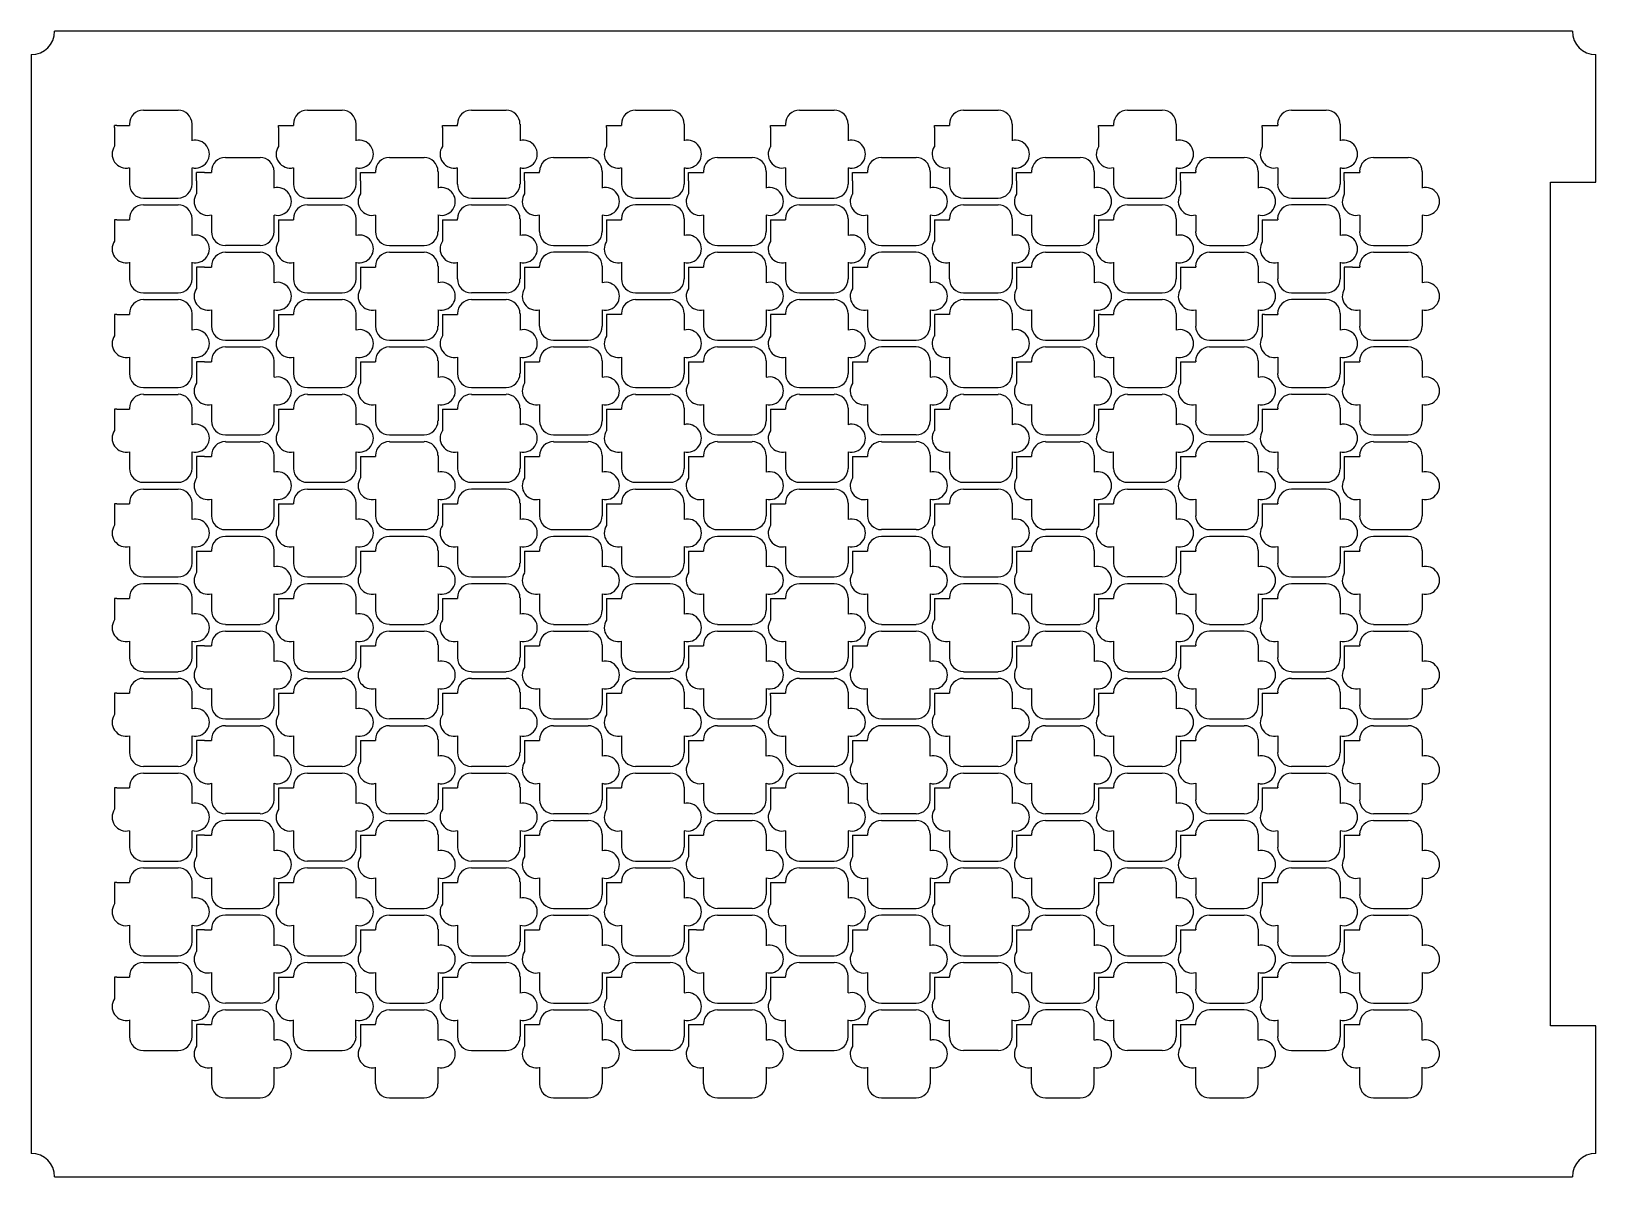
# Model space of a CAD drawing. Header units: millimetres. Extents: x -49 to 54, y -38 to 38.
import ezdxf

# ---------------------------------------------------------------- set-up
doc = ezdxf.new("R2010")
doc.units = ezdxf.units.MM

msp = doc.modelspace()

# ---------------------------------------------------------------- linework, layer by layer
for p, q in [((-41.96, 32.76), (-39.66, 32.76)), ((-31.08, 32.76), (-28.78, 32.76)), ((-20.2, 32.76), (-17.9, 32.76)), ((-9.31, 32.76), (-7.01, 32.76)), ((1.57, 32.76), (3.87, 32.76)), ((12.45, 32.76), (14.75, 32.76)), ((23.34, 32.76), (25.64, 32.76)), ((34.22, 32.76), (36.52, 32.76)), ((-43.88, 31.61), (-43.88, 31.76)), ((-43.73, 31.76), (-43.88, 31.76)), ((-43.88, 31.61), (-43.88, 30.37)), ((-43.73, 31.76), (-42.89, 31.76)), ((-42.89, 31.84), (-42.89, 31.76)), ((-38.74, 31.84), (-38.74, 30.74)), ((-33, 31.76), (-32.01, 31.76)), ((-33, 31.61), (-33, 31.76)), ((-33, 31.61), (-33, 30.36)), ((-32.01, 31.84), (-32.01, 31.76)), ((-27.86, 31.84), (-27.86, 30.74)), ((-22.12, 31.76), (-21.12, 31.76)), ((-22.12, 31.61), (-22.12, 31.76)), ((-22.12, 31.61), (-22.12, 30.36)), ((-21.12, 31.76), (-21.12, 31.84)), ((-16.97, 31.84), (-16.97, 30.74)), ((-11.24, 31.76), (-10.24, 31.76)), ((-11.24, 31.61), (-11.24, 31.76)), ((-11.24, 31.61), (-11.24, 30.35)), ((-10.24, 31.84), (-10.24, 31.76)), ((-6.09, 31.84), (-6.09, 30.74)), ((-0.36, 31.61), (-0.36, 31.76)), ((-0.36, 31.76), (0.65, 31.76)), ((-0.36, 31.61), (-0.36, 30.34)), ((0.65, 31.84), (0.65, 31.76)), ((4.8, 31.84), (4.8, 30.74)), ((10.52, 31.61), (10.52, 31.76)), ((10.52, 31.76), (11.53, 31.76)), ((10.52, 31.61), (10.52, 30.34)), ((11.53, 31.84), (11.53, 31.76)), ((15.68, 31.84), (15.68, 30.74)), ((21.4, 31.61), (21.4, 31.76)), ((21.4, 31.76), (22.41, 31.76)), ((21.4, 31.61), (21.4, 30.33)), ((22.41, 31.84), (22.41, 31.76)), ((26.56, 31.84), (26.56, 30.74)), ((32.28, 31.61), (32.28, 31.76)), ((32.28, 31.76), (32.43, 31.76)), ((32.28, 31.61), (32.28, 30.33)), ((32.43, 31.76), (33.3, 31.76)), ((33.3, 31.84), (33.3, 31.76)), ((37.45, 31.84), (37.45, 30.74)), ((-36.52, 29.62), (-34.22, 29.62)), ((-25.64, 29.62), (-23.34, 29.62)), ((-14.75, 29.62), (-12.45, 29.62)), ((-3.87, 29.62), (-1.57, 29.62)), ((7.01, 29.62), (9.31, 29.62)), ((17.9, 29.62), (20.2, 29.62)), ((28.78, 29.62), (31.08, 29.62)), ((39.66, 29.62), (41.96, 29.62)), ((-42.89, 28.95), (-42.89, 27.86)), ((-38.74, 28.95), (-38.74, 27.86)), ((-38.44, 28.08), (-38.44, 28.62)), ((-37.9, 28.62), (-38.44, 28.62)), ((-38.44, 28.08), (-38.44, 27.22)), ((-37.9, 28.62), (-37.45, 28.62)), ((-37.45, 28.7), (-37.45, 28.62)), ((-33.3, 28.7), (-33.3, 27.6)), ((-32.01, 28.95), (-32.01, 27.86)), ((-27.86, 28.95), (-27.86, 27.86)), ((-27.56, 28.62), (-26.56, 28.62)), ((-27.56, 28.08), (-27.56, 28.62)), ((-27.56, 28.08), (-27.56, 27.22)), ((-26.56, 28.7), (-26.56, 28.62)), ((-22.41, 28.7), (-22.41, 27.6)), ((-21.12, 27.86), (-21.12, 28.95)), ((-16.97, 28.95), (-16.97, 27.86)), ((-16.68, 28.62), (-15.68, 28.62)), ((-16.68, 28.08), (-16.68, 28.62)), ((-16.68, 28.08), (-16.68, 27.21)), ((-15.68, 28.62), (-15.68, 28.7)), ((-11.53, 28.7), (-11.53, 27.6)), ((-10.24, 28.95), (-10.24, 27.86)), ((-6.09, 28.95), (-6.09, 27.86)), ((-5.8, 28.62), (-4.8, 28.62)), ((-5.8, 28.08), (-5.8, 28.62)), ((-5.8, 28.08), (-5.8, 27.21)), ((-4.8, 28.7), (-4.8, 28.62)), ((-0.65, 28.7), (-0.65, 27.6)), ((0.65, 28.95), (0.65, 27.86)), ((4.8, 28.95), (4.8, 27.86)), ((5.08, 28.62), (6.09, 28.62)), ((5.08, 28.08), (5.08, 28.62)), ((5.08, 28.08), (5.08, 27.2)), ((6.09, 28.7), (6.09, 28.62)), ((10.24, 28.7), (10.24, 27.6)), ((11.53, 28.95), (11.53, 27.86)), ((15.68, 28.95), (15.68, 27.86)), ((15.96, 28.62), (16.97, 28.62)), ((15.96, 28.08), (15.96, 28.62)), ((15.96, 28.08), (15.96, 27.2)), ((16.97, 28.7), (16.97, 28.62)), ((21.12, 28.7), (21.12, 27.6)), ((22.41, 28.95), (22.41, 27.86)), ((26.56, 28.95), (26.56, 27.86)), ((26.84, 28.62), (27.86, 28.62)), ((26.84, 28.08), (26.84, 28.62)), ((26.84, 28.08), (26.84, 27.19)), ((27.86, 28.7), (27.86, 28.62)), ((32.01, 28.7), (32.01, 27.6)), ((33.3, 28.95), (33.3, 27.86)), ((37.45, 28.95), (37.45, 27.86)), ((37.72, 28.62), (38.26, 28.62)), ((37.72, 28.08), (37.72, 28.62)), ((37.72, 28.08), (37.72, 27.18)), ((38.26, 28.62), (38.74, 28.62)), ((38.74, 28.7), (38.74, 28.62)), ((42.89, 28.7), (42.89, 27.6)), ((-41.96, 26.93), (-39.66, 26.93)), ((-41.96, 26.48), (-39.66, 26.48)), ((-31.08, 26.93), (-28.78, 26.93)), ((-31.08, 26.48), (-28.78, 26.48)), ((-20.2, 26.93), (-17.9, 26.93)), ((-20.2, 26.48), (-17.9, 26.48)), ((-9.31, 26.93), (-7.01, 26.93)), ((-7.01, 26.48), (-9.31, 26.48)), ((1.57, 26.93), (3.87, 26.93)), ((1.57, 26.48), (3.87, 26.48)), ((12.45, 26.93), (14.75, 26.93)), ((12.45, 26.48), (14.75, 26.48)), ((23.34, 26.93), (25.64, 26.93)), ((23.34, 26.48), (25.64, 26.48)), ((34.22, 26.93), (36.52, 26.93)), ((36.52, 26.48), (34.22, 26.48)), ((-43.88, 25.48), (-43.88, 24.08)), ((-43.73, 25.48), (-43.88, 25.48)), ((-43.73, 25.48), (-42.89, 25.48)), ((-42.89, 25.56), (-42.89, 25.48)), ((-38.74, 25.56), (-38.74, 24.46)), ((-37.45, 25.81), (-37.45, 24.71)), ((-33.3, 25.81), (-33.3, 24.71)), ((-33, 25.48), (-33, 24.08)), ((-33, 25.48), (-32.01, 25.48)), ((-32.01, 25.56), (-32.01, 25.48)), ((-27.86, 25.56), (-27.86, 24.46)), ((-26.56, 25.81), (-26.56, 24.71)), ((-22.41, 25.81), (-22.41, 24.71)), ((-22.12, 25.48), (-21.12, 25.48)), ((-22.12, 25.48), (-22.12, 24.07)), ((-21.12, 25.48), (-21.12, 25.56)), ((-16.97, 25.56), (-16.97, 24.46)), ((-15.68, 24.71), (-15.68, 25.81)), ((-11.53, 25.81), (-11.53, 24.71)), ((-11.24, 25.48), (-10.24, 25.48)), ((-11.24, 25.48), (-11.24, 24.07)), ((-10.24, 25.56), (-10.24, 25.48)), ((-6.09, 25.56), (-6.09, 24.46)), ((-4.8, 25.81), (-4.8, 24.71)), ((-0.65, 25.81), (-0.65, 24.71)), ((-0.36, 25.48), (-0.36, 24.06)), ((-0.36, 25.48), (0.65, 25.48)), ((0.65, 25.56), (0.65, 25.48)), ((4.8, 25.56), (4.8, 24.46)), ((6.09, 25.81), (6.09, 24.71)), ((10.24, 25.81), (10.24, 24.71)), ((10.52, 25.48), (10.52, 24.05)), ((10.52, 25.48), (11.53, 25.48)), ((11.53, 25.48), (11.53, 25.56)), ((15.68, 25.56), (15.68, 24.46)), ((16.97, 25.81), (16.97, 24.71)), ((21.12, 25.81), (21.12, 24.71)), ((21.4, 25.48), (22.41, 25.48)), ((21.4, 25.48), (21.4, 24.05)), ((22.41, 25.56), (22.41, 25.48)), ((26.56, 25.56), (26.56, 24.46)), ((27.86, 25.81), (27.86, 24.71)), ((32.01, 25.81), (32.01, 24.71)), ((32.28, 25.48), (32.43, 25.48)), ((32.28, 25.48), (32.28, 24.04)), ((32.43, 25.48), (33.3, 25.49)), ((33.3, 25.56), (33.3, 25.49)), ((37.45, 25.56), (37.45, 24.46)), ((38.74, 25.81), (38.74, 24.71)), ((42.89, 25.81), (42.89, 24.71)), ((-34.22, 23.79), (-36.52, 23.79)), ((-36.52, 23.34), (-34.22, 23.34)), ((-25.64, 23.79), (-23.34, 23.79)), ((-25.64, 23.34), (-23.34, 23.34)), ((-14.75, 23.79), (-12.45, 23.79)), ((-12.45, 23.34), (-14.75, 23.34)), ((-3.87, 23.79), (-1.57, 23.79)), ((-3.87, 23.34), (-1.57, 23.34)), ((7.01, 23.79), (9.31, 23.79)), ((9.31, 23.34), (7.01, 23.34)), ((17.9, 23.79), (20.2, 23.79)), ((17.9, 23.34), (20.2, 23.34)), ((28.78, 23.79), (31.08, 23.79)), ((28.78, 23.34), (31.08, 23.34)), ((39.66, 23.79), (41.96, 23.79)), ((39.66, 23.34), (41.96, 23.34)), ((-42.89, 22.67), (-42.89, 21.57)), ((-38.74, 22.67), (-38.74, 21.57)), ((-38.44, 22.34), (-38.44, 20.94)), ((-37.9, 22.34), (-38.44, 22.34)), ((-37.9, 22.34), (-37.45, 22.34)), ((-37.45, 22.41), (-37.45, 22.34)), ((-33.3, 22.41), (-33.3, 21.32)), ((-32.01, 22.67), (-32.01, 21.57)), ((-27.86, 22.67), (-27.86, 21.57)), ((-27.56, 22.34), (-27.56, 20.94)), ((-27.56, 22.34), (-26.56, 22.34)), ((-26.56, 22.41), (-26.56, 22.34)), ((-22.41, 22.41), (-22.41, 21.32)), ((-21.12, 21.57), (-21.12, 22.67)), ((-16.97, 22.67), (-16.97, 21.57)), ((-16.68, 22.34), (-15.68, 22.34)), ((-16.68, 22.34), (-16.68, 20.93)), ((-15.68, 22.34), (-15.68, 22.41)), ((-11.53, 22.41), (-11.53, 21.32)), ((-10.24, 22.67), (-10.24, 21.57)), ((-6.09, 22.67), (-6.09, 21.57)), ((-5.8, 22.34), (-4.8, 22.34)), ((-5.8, 22.34), (-5.8, 20.92)), ((-4.8, 22.41), (-4.8, 22.34)), ((-0.65, 22.41), (-0.65, 21.32)), ((0.65, 22.67), (0.65, 21.57)), ((4.8, 22.67), (4.8, 21.57)), ((5.08, 22.34), (6.09, 22.34)), ((5.08, 22.34), (5.08, 20.92)), ((6.09, 22.41), (6.09, 22.34)), ((10.24, 22.41), (10.24, 21.32)), ((11.53, 21.57), (11.53, 22.67)), ((15.68, 22.67), (15.68, 21.57)), ((15.96, 22.34), (16.97, 22.34)), ((15.96, 22.34), (15.96, 20.91)), ((16.97, 22.41), (16.97, 22.34)), ((21.12, 22.41), (21.12, 21.32)), ((22.41, 22.67), (22.41, 21.57)), ((26.56, 22.67), (26.56, 21.57)), ((26.84, 22.34), (26.84, 20.91)), ((26.84, 22.34), (27.38, 22.34)), ((27.38, 22.34), (27.86, 22.34)), ((27.86, 22.41), (27.86, 22.34)), ((32.01, 22.41), (32.01, 21.32)), ((33.3, 22.67), (33.3, 21.57)), ((37.45, 22.67), (37.45, 21.57)), ((38.26, 22.34), (37.72, 22.34)), ((37.72, 22.34), (37.72, 20.9)), ((38.26, 22.34), (38.74, 22.34)), ((38.74, 22.41), (38.74, 22.34)), ((42.89, 22.41), (42.89, 21.32)), ((-41.96, 20.65), (-39.66, 20.65)), ((-41.96, 20.2), (-39.66, 20.2)), ((-31.08, 20.65), (-28.78, 20.65)), ((-31.08, 20.2), (-28.78, 20.2)), ((-17.9, 20.65), (-20.2, 20.65)), ((-20.2, 20.2), (-17.9, 20.2)), ((-9.31, 20.65), (-7.01, 20.65)), ((-9.31, 20.2), (-7.01, 20.2)), ((1.57, 20.65), (3.87, 20.65)), ((1.57, 20.2), (3.87, 20.2)), ((12.45, 20.65), (14.75, 20.65)), ((12.45, 20.2), (14.75, 20.2)), ((23.34, 20.65), (25.64, 20.65)), ((23.34, 20.2), (25.64, 20.2)), ((34.22, 20.65), (36.52, 20.65)), ((36.52, 20.2), (34.22, 20.2)), ((-43.88, 19.2), (-43.88, 17.8)), ((-43.73, 19.2), (-43.88, 19.2)), ((-43.73, 19.2), (-42.89, 19.2)), ((-42.89, 19.27), (-42.89, 19.2)), ((-38.74, 19.27), (-38.74, 18.18)), ((-37.45, 19.52), (-37.45, 18.43)), ((-33.3, 19.52), (-33.3, 18.43)), ((-33, 19.2), (-33, 17.79)), ((-33, 19.2), (-32.01, 19.2)), ((-32.01, 19.27), (-32.01, 19.2)), ((-27.86, 19.27), (-27.86, 18.18)), ((-26.56, 19.52), (-26.56, 18.43)), ((-22.41, 19.52), (-22.41, 18.43)), ((-22.12, 19.2), (-22.12, 17.79)), ((-22.12, 19.2), (-21.12, 19.2)), ((-21.12, 19.27), (-21.12, 19.2)), ((-16.97, 19.27), (-16.97, 18.18)), ((-15.68, 18.43), (-15.68, 19.52)), ((-11.53, 19.52), (-11.53, 18.43)), ((-11.24, 19.2), (-11.24, 17.78)), ((-11.09, 19.2), (-11.24, 19.2)), ((-10.24, 19.2), (-11.09, 19.2)), ((-10.24, 19.27), (-10.24, 19.2)), ((-6.09, 19.27), (-6.09, 18.18)), ((-4.8, 19.52), (-4.8, 18.43)), ((-0.65, 19.52), (-0.65, 18.43)), ((-0.36, 19.2), (-0.36, 17.78)), ((0.65, 19.2), (-0.36, 19.2)), ((0.65, 19.27), (0.65, 19.2)), ((4.8, 19.27), (4.8, 18.18)), ((6.09, 19.52), (6.09, 18.43)), ((10.24, 19.52), (10.24, 18.43)), ((10.52, 19.2), (10.52, 17.77)), ((11.53, 19.2), (10.52, 19.2)), ((11.53, 19.27), (11.53, 19.2)), ((15.68, 19.27), (15.68, 18.18)), ((16.97, 19.52), (16.97, 18.43)), ((21.12, 19.52), (21.12, 18.43)), ((21.4, 19.2), (21.4, 17.76)), ((21.55, 19.2), (21.4, 19.2)), ((21.55, 19.2), (22.41, 19.2)), ((22.41, 19.27), (22.41, 19.2)), ((26.56, 19.27), (26.56, 18.18)), ((27.86, 19.52), (27.86, 18.43)), ((32.01, 19.52), (32.01, 18.43)), ((32.43, 19.2), (32.28, 19.2)), ((32.28, 19.2), (32.28, 17.76)), ((32.43, 19.2), (33.3, 19.2)), ((33.3, 19.27), (33.3, 19.2)), ((37.45, 19.27), (37.45, 18.18)), ((38.74, 19.52), (38.74, 18.43)), ((42.89, 19.52), (42.89, 18.43)), ((-36.52, 17.51), (-34.22, 17.51)), ((-36.52, 17.06), (-34.22, 17.06)), ((-25.64, 17.51), (-23.34, 17.51)), ((-25.64, 17.06), (-23.34, 17.06)), ((-14.75, 17.51), (-12.45, 17.51)), ((-14.75, 17.06), (-12.45, 17.06)), ((-3.87, 17.51), (-1.57, 17.51)), ((-3.87, 17.06), (-1.57, 17.06)), ((7.01, 17.51), (9.31, 17.51)), ((9.31, 17.06), (7.01, 17.06)), ((17.9, 17.51), (20.2, 17.51)), ((17.9, 17.06), (20.2, 17.06)), ((28.78, 17.51), (31.08, 17.51)), ((28.78, 17.06), (31.08, 17.06)), ((39.66, 17.51), (41.96, 17.51)), ((41.96, 17.06), (39.66, 17.06)), ((-42.89, 16.38), (-42.89, 15.29)), ((-38.74, 16.38), (-38.74, 15.29)), ((-38.44, 16.06), (-38.44, 14.66)), ((-37.9, 16.06), (-38.44, 16.06)), ((-37.9, 16.06), (-37.45, 16.06)), ((-37.45, 16.13), (-37.45, 16.06)), ((-33.3, 16.13), (-33.3, 15.04)), ((-32.01, 16.38), (-32.01, 15.29)), ((-27.86, 16.38), (-27.86, 15.29)), ((-27.56, 16.06), (-27.56, 14.65)), ((-27.56, 16.06), (-26.56, 16.06)), ((-26.56, 16.13), (-26.56, 16.06)), ((-22.41, 16.13), (-22.41, 15.04)), ((-21.12, 16.38), (-21.12, 15.29)), ((-16.97, 16.38), (-16.97, 15.29)), ((-16.68, 16.06), (-15.68, 16.06)), ((-16.68, 16.06), (-16.68, 14.65)), ((-15.68, 16.13), (-15.68, 16.06)), ((-11.53, 16.13), (-11.53, 15.04)), ((-10.24, 16.38), (-10.24, 15.29)), ((-6.09, 16.38), (-6.09, 15.29)), ((-5.8, 16.06), (-4.8, 16.06)), ((-5.8, 16.06), (-5.8, 14.64)), ((-4.8, 16.13), (-4.8, 16.06)), ((-0.65, 16.13), (-0.65, 15.04)), ((0.65, 16.38), (0.65, 15.29)), ((4.8, 16.38), (4.8, 15.29)), ((5.08, 16.06), (6.09, 16.06)), ((5.08, 16.06), (5.08, 14.63)), ((6.09, 16.13), (6.09, 16.06)), ((10.24, 16.13), (10.24, 15.04)), ((11.53, 16.38), (11.53, 15.29)), ((15.68, 16.38), (15.68, 15.29)), ((15.96, 16.06), (16.97, 16.06)), ((15.96, 16.06), (15.96, 14.63)), ((16.97, 16.13), (16.97, 16.06)), ((21.12, 16.13), (21.12, 15.04)), ((22.41, 16.38), (22.41, 15.29)), ((26.56, 16.38), (26.56, 15.29)), ((26.84, 16.06), (27.86, 16.06)), ((26.84, 16.06), (26.84, 14.62)), ((27.86, 16.13), (27.86, 16.06)), ((32.01, 16.13), (32.01, 15.04)), ((33.3, 16.38), (33.3, 15.29)), ((37.45, 16.38), (37.45, 15.29)), ((37.72, 16.06), (38.26, 16.06)), ((37.72, 16.06), (37.72, 14.62)), ((38.26, 16.06), (38.74, 16.06)), ((38.74, 16.13), (38.74, 16.06)), ((42.89, 16.13), (42.89, 15.04)), ((-41.96, 14.36), (-39.66, 14.36)), ((-41.96, 13.91), (-39.66, 13.91)), ((-31.08, 14.36), (-28.78, 14.36)), ((-31.08, 13.91), (-28.78, 13.91)), ((-20.2, 14.36), (-17.9, 14.36)), ((-20.2, 13.91), (-17.9, 13.91)), ((-9.31, 14.36), (-7.01, 14.36)), ((-9.31, 13.91), (-7.01, 13.91)), ((1.57, 14.36), (3.87, 14.36)), ((1.57, 13.91), (3.87, 13.91)), ((12.45, 14.36), (14.75, 14.36)), ((12.45, 13.91), (14.75, 13.91)), ((23.34, 14.36), (25.64, 14.36)), ((23.34, 13.91), (25.64, 13.91)), ((34.22, 14.36), (36.52, 14.36)), ((36.52, 13.91), (34.22, 13.91)), ((-43.88, 12.92), (-43.88, 11.52)), ((-43.73, 12.92), (-43.88, 12.92)), ((-43.73, 12.92), (-42.89, 12.92)), ((-42.89, 12.99), (-42.89, 12.92)), ((-38.74, 12.99), (-38.74, 11.89)), ((-37.45, 13.24), (-37.45, 12.15)), ((-33.3, 13.24), (-33.3, 12.15)), ((-33, 12.92), (-33, 11.51)), ((-33, 12.92), (-32.01, 12.92)), ((-32.01, 12.99), (-32.01, 12.92)), ((-27.86, 12.99), (-27.86, 11.89)), ((-26.56, 13.24), (-26.56, 12.15)), ((-22.41, 13.24), (-22.41, 12.15)), ((-22.12, 12.92), (-22.12, 11.5)), ((-22.12, 12.92), (-21.12, 12.92)), ((-21.12, 12.99), (-21.12, 12.92)), ((-16.97, 12.99), (-16.97, 11.89)), ((-15.68, 13.24), (-15.68, 12.15)), ((-11.53, 13.24), (-11.53, 12.15)), ((-11.24, 12.92), (-10.24, 12.92)), ((-11.24, 12.92), (-11.24, 11.5)), ((-10.24, 12.99), (-10.24, 12.92)), ((-6.09, 12.99), (-6.09, 11.89)), ((-4.8, 13.24), (-4.8, 12.15)), ((-0.65, 13.24), (-0.65, 12.15)), ((-0.36, 12.92), (0.65, 12.92)), ((-0.36, 12.92), (-0.36, 11.49)), ((0.65, 12.99), (0.65, 12.92)), ((4.8, 12.99), (4.8, 11.89)), ((6.09, 13.24), (6.09, 12.15)), ((10.24, 13.24), (10.24, 12.15)), ((10.52, 12.92), (11.53, 12.92)), ((10.52, 12.92), (10.52, 11.49)), ((11.53, 12.99), (11.53, 12.92)), ((15.68, 12.99), (15.68, 11.89)), ((16.97, 13.24), (16.97, 12.15)), ((21.12, 13.24), (21.12, 12.15)), ((21.4, 12.92), (22.41, 12.92)), ((21.4, 12.92), (21.4, 11.48)), ((22.41, 12.92), (22.41, 12.99)), ((26.56, 12.99), (26.56, 11.89)), ((27.86, 13.24), (27.86, 12.15)), ((32.01, 13.24), (32.01, 12.15)), ((32.28, 12.92), (32.28, 11.47)), ((32.28, 12.92), (32.43, 12.92)), ((32.43, 12.92), (33.3, 12.92)), ((33.3, 12.99), (33.3, 12.92)), ((37.45, 12.99), (37.45, 11.89)), ((38.74, 13.24), (38.74, 12.15)), ((42.89, 13.24), (42.89, 12.15)), ((-36.52, 11.22), (-34.22, 11.22)), ((-36.52, 10.77), (-34.22, 10.77)), ((-25.64, 11.22), (-23.34, 11.22)), ((-25.64, 10.77), (-23.34, 10.77)), ((-14.75, 11.22), (-12.45, 11.22)), ((-14.75, 10.77), (-12.45, 10.77)), ((-3.87, 11.22), (-1.57, 11.22)), ((-3.87, 10.77), (-1.57, 10.77)), ((9.31, 11.22), (7.01, 11.22)), ((7.01, 10.77), (9.31, 10.77)), ((17.9, 11.22), (20.2, 11.22)), ((17.9, 10.77), (20.2, 10.77)), ((28.78, 11.22), (31.08, 11.22)), ((31.08, 10.77), (28.78, 10.77)), ((39.66, 11.22), (41.96, 11.22)), ((39.66, 10.77), (41.96, 10.77)), ((-42.89, 10.1), (-42.89, 9)), ((-38.74, 10.1), (-38.74, 9)), ((-38.44, 9.78), (-38.44, 8.37)), ((-37.9, 9.78), (-38.44, 9.78)), ((-37.9, 9.78), (-37.45, 9.78)), ((-37.45, 9.85), (-37.45, 9.78)), ((-33.3, 9.85), (-33.3, 8.75)), ((-32.01, 10.1), (-32.01, 9)), ((-27.86, 10.1), (-27.86, 9)), ((-27.56, 9.78), (-27.56, 8.37)), ((-27.56, 9.78), (-26.56, 9.78)), ((-26.56, 9.85), (-26.56, 9.78)), ((-22.41, 9.85), (-22.41, 8.75)), ((-21.12, 10.1), (-21.12, 9)), ((-16.97, 10.1), (-16.97, 9)), ((-16.68, 9.78), (-15.68, 9.78)), ((-16.68, 9.78), (-16.68, 8.36)), ((-15.68, 9.85), (-15.68, 9.78)), ((-11.53, 9.85), (-11.53, 8.75)), ((-10.24, 10.1), (-10.24, 9)), ((-6.09, 10.1), (-6.09, 9)), ((-5.8, 9.78), (-4.8, 9.78)), ((-5.8, 9.78), (-5.8, 8.36)), ((-4.8, 9.85), (-4.8, 9.78)), ((-0.65, 9.85), (-0.65, 8.75)), ((0.65, 10.1), (0.65, 9)), ((4.8, 10.1), (4.8, 9)), ((5.08, 9.78), (6.09, 9.78)), ((5.08, 9.78), (5.08, 8.35)), ((6.09, 9.85), (6.09, 9.78)), ((10.24, 9.85), (10.24, 8.75)), ((11.53, 10.1), (11.53, 9)), ((15.68, 10.1), (15.68, 9)), ((15.96, 9.78), (16.97, 9.78)), ((15.96, 9.78), (15.96, 8.34)), ((16.97, 9.85), (16.97, 9.78)), ((21.12, 9.85), (21.12, 8.75)), ((22.41, 9), (22.41, 10.1)), ((26.56, 10.1), (26.56, 9)), ((26.84, 9.78), (27.86, 9.78)), ((26.84, 9.78), (26.84, 8.34)), ((27.86, 9.85), (27.86, 9.78)), ((32.01, 9.85), (32.01, 8.75)), ((33.3, 10.1), (33.3, 9)), ((37.45, 10.1), (37.45, 9)), ((37.72, 9.78), (37.72, 8.33)), ((37.72, 9.78), (38.26, 9.78)), ((38.26, 9.78), (38.74, 9.78)), ((38.74, 9.85), (38.74, 9.78)), ((42.89, 9.85), (42.89, 8.75)), ((-41.96, 8.08), (-39.66, 8.08)), ((-41.96, 7.63), (-39.66, 7.63)), ((-31.08, 8.08), (-28.78, 8.08)), ((-31.08, 7.63), (-28.78, 7.63)), ((-20.2, 8.08), (-17.9, 8.08)), ((-17.9, 7.63), (-20.2, 7.63)), ((-9.31, 8.08), (-7.01, 8.08)), ((-9.31, 7.63), (-7.01, 7.63)), ((1.57, 8.08), (3.87, 8.08)), ((1.57, 7.63), (3.87, 7.63)), ((12.45, 8.08), (14.75, 8.08)), ((12.45, 7.63), (14.75, 7.63)), ((23.34, 8.08), (25.64, 8.08)), ((23.34, 7.63), (25.64, 7.63)), ((34.22, 8.08), (36.52, 8.08)), ((36.52, 7.63), (34.22, 7.63)), ((-43.88, 6.64), (-43.88, 5.23)), ((-43.73, 6.64), (-43.88, 6.64)), ((-43.73, 6.64), (-42.89, 6.64)), ((-42.89, 6.7), (-42.89, 6.64)), ((-38.74, 6.7), (-38.74, 5.61)), ((-37.45, 6.96), (-37.45, 5.86)), ((-33.3, 6.96), (-33.3, 5.86)), ((-33, 6.64), (-33, 5.23)), ((-33, 6.64), (-32.01, 6.64)), ((-32.01, 6.7), (-32.01, 6.64)), ((-27.86, 6.7), (-27.86, 5.61)), ((-26.56, 6.96), (-26.56, 5.86)), ((-22.41, 6.96), (-22.41, 5.86)), ((-22.12, 6.64), (-22.12, 5.22)), ((-22.12, 6.64), (-21.12, 6.64)), ((-21.12, 6.7), (-21.12, 6.64)), ((-16.97, 6.7), (-16.97, 5.61)), ((-15.68, 6.96), (-15.68, 5.86)), ((-11.53, 6.96), (-11.53, 5.86)), ((-11.24, 6.64), (-10.24, 6.64)), ((-11.24, 6.64), (-11.24, 5.21)), ((-10.24, 6.7), (-10.24, 6.64)), ((-6.09, 6.7), (-6.09, 5.61)), ((-4.8, 6.96), (-4.8, 5.86)), ((-0.65, 6.96), (-0.65, 5.86)), ((-0.36, 6.64), (0.65, 6.64)), ((-0.36, 6.64), (-0.36, 5.21)), ((0.65, 6.7), (0.65, 6.64)), ((4.8, 6.7), (4.8, 5.61)), ((6.09, 6.96), (6.09, 5.86)), ((10.24, 6.96), (10.24, 5.86)), ((10.52, 6.64), (10.52, 5.2)), ((10.52, 6.64), (11.53, 6.64)), ((11.53, 6.7), (11.53, 6.64)), ((15.68, 6.7), (15.68, 5.61)), ((16.97, 6.96), (16.97, 5.86)), ((21.12, 6.96), (21.12, 5.86)), ((21.4, 6.64), (22.41, 6.64)), ((21.4, 6.64), (21.4, 5.2)), ((22.41, 6.7), (22.41, 6.64)), ((26.56, 6.7), (26.56, 5.61)), ((27.86, 6.96), (27.86, 5.86)), ((32.01, 6.96), (32.01, 5.86)), ((32.28, 6.64), (32.43, 6.64)), ((32.28, 6.64), (32.28, 5.19)), ((32.43, 6.64), (33.3, 6.64)), ((33.3, 6.7), (33.3, 6.64)), ((37.45, 6.7), (37.45, 5.61)), ((38.74, 6.96), (38.74, 5.86)), ((42.89, 6.96), (42.89, 5.86)), ((-36.52, 4.94), (-34.22, 4.94)), ((-36.52, 4.49), (-34.22, 4.49)), ((-25.64, 4.94), (-23.34, 4.94)), ((-25.64, 4.49), (-23.34, 4.49)), ((-14.75, 4.94), (-12.45, 4.94)), ((-14.75, 4.49), (-12.45, 4.49)), ((-3.87, 4.94), (-1.57, 4.94)), ((-3.87, 4.49), (-1.57, 4.49)), ((9.31, 4.94), (7.01, 4.94)), ((7.01, 4.49), (9.31, 4.49)), ((20.2, 4.94), (17.9, 4.94)), ((17.9, 4.49), (20.2, 4.49)), ((28.78, 4.94), (31.08, 4.94)), ((28.78, 4.49), (31.08, 4.49)), ((39.66, 4.94), (41.96, 4.94)), ((39.66, 4.49), (41.96, 4.49)), ((-42.89, 3.82), (-42.89, 2.72)), ((-38.74, 3.82), (-38.74, 2.72)), ((-38.44, 3.5), (-38.44, 2.09)), ((-38.44, 3.5), (-37.9, 3.5)), ((-37.9, 3.5), (-37.45, 3.5)), ((-37.45, 3.56), (-37.45, 3.5)), ((-33.3, 3.56), (-33.3, 2.47)), ((-32.01, 3.82), (-32.01, 2.72)), ((-27.86, 3.82), (-27.86, 2.72)), ((-27.56, 3.5), (-27.56, 2.08)), ((-27.56, 3.5), (-26.56, 3.5)), ((-26.56, 3.56), (-26.56, 3.5)), ((-22.41, 3.56), (-22.41, 2.47)), ((-21.12, 3.82), (-21.12, 2.72)), ((-16.97, 3.82), (-16.97, 2.72)), ((-16.68, 3.5), (-15.68, 3.5)), ((-16.68, 3.5), (-16.68, 2.08)), ((-15.68, 3.56), (-15.68, 3.5)), ((-11.53, 3.56), (-11.53, 2.47)), ((-10.24, 3.82), (-10.24, 2.72)), ((-6.09, 3.82), (-6.09, 2.72)), ((-5.8, 3.5), (-4.8, 3.5)), ((-5.8, 3.5), (-5.8, 2.07)), ((-4.8, 3.56), (-4.8, 3.5)), ((-0.65, 3.56), (-0.65, 2.47)), ((0.65, 3.82), (0.65, 2.72)), ((4.8, 3.82), (4.8, 2.72)), ((5.08, 3.5), (6.09, 3.5)), ((5.08, 3.5), (5.08, 2.07)), ((6.09, 3.56), (6.09, 3.5)), ((10.24, 3.56), (10.24, 2.47)), ((11.53, 3.82), (11.53, 2.72)), ((15.68, 3.82), (15.68, 2.72)), ((15.96, 3.5), (16.97, 3.5)), ((15.96, 3.5), (15.96, 2.06)), ((16.97, 3.56), (16.97, 3.5)), ((21.12, 3.56), (21.12, 2.47)), ((22.41, 3.82), (22.41, 2.72)), ((26.56, 3.82), (26.56, 2.72)), ((26.84, 3.5), (26.84, 2.06)), ((26.84, 3.5), (27.86, 3.5)), ((27.86, 3.56), (27.86, 3.5)), ((32.01, 3.56), (32.01, 2.47)), ((33.3, 3.82), (33.3, 2.72)), ((37.45, 3.82), (37.45, 2.72)), ((37.72, 3.5), (38.26, 3.5)), ((37.72, 3.5), (37.72, 2.05)), ((38.26, 3.5), (38.74, 3.5)), ((38.74, 3.56), (38.74, 3.5)), ((42.89, 3.56), (42.89, 2.47)), ((-41.96, 1.8), (-39.66, 1.8)), ((-41.96, 1.35), (-39.66, 1.35)), ((-31.08, 1.8), (-28.78, 1.8)), ((-31.08, 1.35), (-28.78, 1.35)), ((-20.2, 1.8), (-17.9, 1.8)), ((-20.2, 1.35), (-17.9, 1.35)), ((-9.31, 1.8), (-7.01, 1.8)), ((-9.31, 1.35), (-7.01, 1.35)), ((1.57, 1.8), (3.87, 1.8)), ((1.57, 1.35), (3.87, 1.35)), ((12.45, 1.8), (14.75, 1.8)), ((12.45, 1.35), (14.75, 1.35)), ((25.64, 1.8), (23.34, 1.8)), ((23.34, 1.35), (25.64, 1.35)), ((34.22, 1.8), (36.52, 1.8)), ((34.22, 1.35), (36.52, 1.35)), ((-43.88, 0.36), (-43.88, -1.05)), ((-43.73, 0.36), (-43.88, 0.36)), ((-43.73, 0.36), (-42.89, 0.36)), ((-42.89, 0.42), (-42.89, 0.36)), ((-38.74, 0.42), (-38.74, -0.67)), ((-37.45, 0.67), (-37.45, -0.42)), ((-33.3, 0.67), (-33.3, -0.42)), ((-33, 0.36), (-33, -1.06)), ((-33, 0.36), (-32.01, 0.36)), ((-32.01, 0.42), (-32.01, 0.36)), ((-27.86, 0.42), (-27.86, -0.67)), ((-26.56, 0.67), (-26.56, -0.42)), ((-22.41, 0.67), (-22.41, -0.42)), ((-22.12, 0.36), (-22.12, -1.06)), ((-22.12, 0.36), (-21.12, 0.36)), ((-21.12, 0.42), (-21.12, 0.36)), ((-16.97, 0.42), (-16.97, -0.67)), ((-15.68, 0.67), (-15.68, -0.42)), ((-11.53, 0.67), (-11.53, -0.42)), ((-11.24, 0.36), (-10.24, 0.36)), ((-11.24, 0.36), (-11.24, -1.07)), ((-10.24, 0.36), (-10.24, 0.42)), ((-6.09, 0.42), (-6.09, -0.67)), ((-4.8, 0.67), (-4.8, -0.42)), ((-0.65, 0.67), (-0.65, -0.42)), ((-0.36, 0.36), (0.65, 0.36)), ((-0.36, 0.36), (-0.36, -1.07)), ((0.65, 0.42), (0.65, 0.36)), ((4.8, 0.42), (4.8, -0.67)), ((6.09, 0.67), (6.09, -0.42)), ((10.24, 0.67), (10.24, -0.42)), ((10.52, 0.36), (11.53, 0.36)), ((10.52, 0.36), (10.52, -1.08)), ((11.53, 0.42), (11.53, 0.36)), ((15.68, 0.42), (15.68, -0.67)), ((16.97, 0.67), (16.97, -0.42)), ((21.12, 0.67), (21.12, -0.42)), ((21.4, 0.36), (22.41, 0.36)), ((21.4, 0.36), (21.4, -1.09)), ((22.41, 0.42), (22.41, 0.36)), ((26.56, 0.42), (26.56, -0.67)), ((27.86, 0.67), (27.86, -0.42)), ((32.01, 0.67), (32.01, -0.42)), ((32.28, 0.36), (32.43, 0.36)), ((32.28, 0.36), (32.28, -1.09)), ((32.43, 0.36), (33.3, 0.36)), ((33.3, 0.42), (33.3, 0.36)), ((37.45, 0.42), (37.45, -0.67)), ((38.74, 0.67), (38.74, -0.42)), ((42.89, 0.67), (42.89, -0.42)), ((-36.52, -1.35), (-34.22, -1.35)), ((-36.52, -1.8), (-34.22, -1.8)), ((-25.64, -1.35), (-23.34, -1.35)), ((-25.64, -1.8), (-23.34, -1.8)), ((-14.75, -1.35), (-12.45, -1.35)), ((-14.75, -1.8), (-12.45, -1.8)), ((-3.87, -1.35), (-1.57, -1.35)), ((-3.87, -1.8), (-1.57, -1.8)), ((7.01, -1.35), (9.31, -1.35)), ((7.01, -1.8), (9.31, -1.8)), ((17.9, -1.35), (20.2, -1.35)), ((17.9, -1.8), (20.2, -1.8)), ((28.78, -1.35), (31.08, -1.35)), ((31.08, -1.8), (28.78, -1.8)), ((39.66, -1.35), (41.96, -1.35)), ((39.66, -1.8), (41.96, -1.8)), ((-42.89, -2.47), (-42.89, -3.56)), ((-38.74, -2.47), (-38.74, -3.56)), ((-38.44, -2.78), (-38.44, -4.19)), ((-37.9, -2.78), (-38.44, -2.78)), ((-37.9, -2.78), (-37.45, -2.78)), ((-37.45, -2.72), (-37.45, -2.78)), ((-33.3, -2.72), (-33.3, -3.82)), ((-32.01, -2.47), (-32.01, -3.56)), ((-27.86, -2.47), (-27.86, -3.56)), ((-27.56, -2.78), (-27.56, -4.2)), ((-27.56, -2.78), (-26.56, -2.78)), ((-26.56, -2.72), (-26.56, -2.78)), ((-22.41, -2.72), (-22.41, -3.82)), ((-21.12, -2.47), (-21.12, -3.56)), ((-16.97, -2.47), (-16.97, -3.56)), ((-16.68, -2.78), (-15.68, -2.78)), ((-16.68, -2.78), (-16.68, -4.21)), ((-15.68, -2.72), (-15.68, -2.78)), ((-11.53, -2.72), (-11.53, -3.82)), ((-10.24, -3.56), (-10.24, -2.47)), ((-6.09, -2.47), (-6.09, -3.56)), ((-5.8, -2.78), (-4.8, -2.78)), ((-5.8, -2.78), (-5.8, -4.21)), ((-4.8, -2.72), (-4.8, -2.78)), ((-0.65, -2.72), (-0.65, -3.82)), ((0.65, -2.47), (0.65, -3.56)), ((4.8, -2.47), (4.8, -3.56)), ((5.08, -2.78), (6.09, -2.78)), ((5.08, -2.78), (5.08, -4.22)), ((6.09, -2.78), (6.09, -2.72)), ((10.24, -3.82), (10.24, -2.72)), ((11.53, -2.47), (11.53, -3.56)), ((15.68, -2.47), (15.68, -3.56)), ((15.96, -2.78), (16.97, -2.78)), ((15.96, -2.78), (15.96, -4.22)), ((16.97, -2.72), (16.97, -2.78)), ((21.12, -2.72), (21.12, -3.82)), ((22.41, -2.47), (22.41, -3.56)), ((26.56, -2.47), (26.56, -3.56)), ((26.84, -2.78), (27.86, -2.78)), ((26.84, -2.78), (26.84, -4.23)), ((27.86, -2.72), (27.86, -2.78)), ((32.01, -2.72), (32.01, -3.82)), ((33.3, -2.47), (33.3, -3.56)), ((37.45, -2.47), (37.45, -3.56)), ((37.72, -2.78), (37.72, -4.23)), ((37.72, -2.78), (38.26, -2.78)), ((38.26, -2.78), (38.74, -2.78)), ((38.74, -2.72), (38.74, -2.78)), ((42.89, -2.72), (42.89, -3.82)), ((-41.96, -4.49), (-39.66, -4.49)), ((-41.96, -4.94), (-39.66, -4.94)), ((-31.08, -4.49), (-28.78, -4.49)), ((-31.08, -4.94), (-28.78, -4.94)), ((-20.2, -4.49), (-17.9, -4.49)), ((-20.2, -4.94), (-17.9, -4.94)), ((-9.31, -4.49), (-7.01, -4.49)), ((-9.31, -4.94), (-7.01, -4.94)), ((1.57, -4.49), (3.87, -4.49)), ((1.57, -4.94), (3.87, -4.94)), ((12.45, -4.49), (14.75, -4.49)), ((12.45, -4.94), (14.75, -4.94)), ((23.34, -4.49), (25.64, -4.49)), ((23.34, -4.94), (25.64, -4.94)), ((34.22, -4.49), (36.52, -4.49)), ((34.22, -4.94), (36.52, -4.94)), ((-43.73, -5.92), (-43.88, -5.92)), ((-43.88, -5.92), (-43.88, -7.34)), ((-43.73, -5.92), (-42.89, -5.92)), ((-42.89, -5.86), (-42.89, -5.92)), ((-38.74, -5.86), (-38.74, -6.96)), ((-37.45, -5.61), (-37.45, -6.7)), ((-33.3, -5.61), (-33.3, -6.7)), ((-33, -5.92), (-33, -7.34)), ((-33, -5.92), (-32.01, -5.92)), ((-32.01, -5.86), (-32.01, -5.92)), ((-27.86, -5.86), (-27.86, -6.96)), ((-26.56, -5.61), (-26.56, -6.7)), ((-22.41, -5.61), (-22.41, -6.7)), ((-22.12, -5.92), (-22.12, -7.35)), ((-22.12, -5.92), (-21.12, -5.92)), ((-21.12, -5.86), (-21.12, -5.92)), ((-16.97, -5.86), (-16.97, -6.96)), ((-15.68, -5.61), (-15.68, -6.7)), ((-11.53, -5.61), (-11.53, -6.7)), ((-11.24, -5.92), (-10.24, -5.92)), ((-11.24, -5.92), (-11.24, -7.35)), ((-10.24, -5.86), (-10.24, -5.92)), ((-6.09, -5.86), (-6.09, -6.96)), ((-4.8, -5.61), (-4.8, -6.7)), ((-0.65, -5.61), (-0.65, -6.7)), ((-0.36, -5.92), (0.65, -5.92)), ((-0.36, -6.07), (-0.36, -5.92)), ((-0.36, -6.07), (-0.36, -7.36)), ((0.65, -5.86), (0.65, -5.92)), ((4.8, -5.86), (4.8, -6.96)), ((6.09, -6.7), (6.09, -5.61)), ((10.24, -6.7), (10.24, -5.61)), ((10.52, -5.92), (10.52, -7.36)), ((10.52, -5.92), (11.53, -5.92)), ((11.53, -5.86), (11.53, -5.92)), ((15.68, -5.86), (15.68, -6.96)), ((16.97, -5.61), (16.97, -6.7)), ((21.12, -5.61), (21.12, -6.7)), ((21.4, -5.92), (22.41, -5.92)), ((21.4, -5.92), (21.4, -7.37)), ((22.41, -5.86), (22.41, -5.92)), ((26.56, -5.86), (26.56, -6.96)), ((27.86, -5.61), (27.86, -6.7)), ((32.01, -5.61), (32.01, -6.7)), ((32.28, -5.92), (32.43, -5.92)), ((32.28, -5.92), (32.28, -7.38)), ((32.43, -5.92), (33.3, -5.92)), ((33.3, -5.86), (33.3, -5.92)), ((37.45, -5.86), (37.45, -6.96)), ((38.74, -5.61), (38.74, -6.7)), ((42.89, -5.61), (42.89, -6.7)), ((-36.52, -7.63), (-34.22, -7.63)), ((-36.52, -8.08), (-34.22, -8.08)), ((-23.34, -7.63), (-25.64, -7.63)), ((-25.64, -8.08), (-23.34, -8.08)), ((-14.75, -7.63), (-12.45, -7.63)), ((-14.75, -8.08), (-12.45, -8.08)), ((-3.87, -7.63), (-1.57, -7.63)), ((-3.87, -8.08), (-1.57, -8.08)), ((7.01, -7.63), (9.31, -7.63)), ((9.31, -8.08), (7.01, -8.08)), ((17.9, -7.63), (20.2, -7.63)), ((17.9, -8.08), (20.2, -8.08)), ((28.78, -7.63), (31.08, -7.63)), ((28.78, -8.08), (31.08, -8.08)), ((39.66, -7.63), (41.96, -7.63)), ((39.66, -8.08), (41.96, -8.08)), ((-42.89, -8.75), (-42.89, -9.85)), ((-38.74, -8.75), (-38.74, -9.85)), ((-38.44, -9.06), (-38.44, -10.48)), ((-37.9, -9.06), (-38.44, -9.06)), ((-37.9, -9.06), (-37.45, -9.06)), ((-37.45, -9), (-37.45, -9.06)), ((-33.3, -9), (-33.3, -10.1)), ((-32.01, -8.75), (-32.01, -9.85)), ((-27.86, -8.75), (-27.86, -9.85)), ((-27.56, -9.06), (-27.56, -10.48)), ((-27.56, -9.06), (-26.56, -9.06)), ((-26.56, -9), (-26.56, -9.06)), ((-22.41, -9), (-22.41, -10.1)), ((-21.12, -8.75), (-21.12, -9.85)), ((-16.97, -8.75), (-16.97, -9.85)), ((-16.68, -9.06), (-16.68, -10.49)), ((-16.68, -9.06), (-15.68, -9.06)), ((-15.68, -9), (-15.68, -9.06)), ((-11.53, -9), (-11.53, -10.1)), ((-10.24, -8.75), (-10.24, -9.85)), ((-6.09, -8.75), (-6.09, -9.85)), ((-5.8, -9.06), (-4.8, -9.06)), ((-5.8, -9.06), (-5.8, -10.49)), ((-4.8, -9), (-4.8, -9.06)), ((-0.65, -10.1), (-0.65, -9)), ((0.65, -8.75), (0.65, -9.85)), ((4.8, -8.75), (4.8, -9.85)), ((5.08, -9.06), (6.09, -9.06)), ((5.08, -9.06), (5.08, -10.5)), ((6.09, -9.06), (6.09, -9)), ((10.24, -10.1), (10.24, -9)), ((11.53, -8.75), (11.53, -9.85)), ((15.68, -8.75), (15.68, -9.85)), ((15.96, -9.06), (16.97, -9.06)), ((15.96, -9.06), (15.96, -10.51)), ((16.97, -9), (16.97, -9.06)), ((21.12, -9), (21.12, -10.1)), ((22.41, -8.75), (22.41, -9.85)), ((26.56, -8.75), (26.56, -9.85)), ((26.84, -9.06), (27.86, -9.06)), ((26.84, -9.06), (26.84, -10.51)), ((27.86, -9), (27.86, -9.06)), ((32.01, -9), (32.01, -10.1)), ((33.3, -8.75), (33.3, -9.85)), ((37.45, -8.75), (37.45, -9.85)), ((37.72, -9.06), (37.72, -10.52)), ((37.72, -9.06), (38.26, -9.06)), ((38.26, -9.06), (38.74, -9.06)), ((38.74, -9), (38.74, -9.06)), ((42.89, -9), (42.89, -10.1)), ((-41.96, -10.77), (-39.66, -10.77)), ((-41.96, -11.22), (-39.66, -11.22)), ((-31.08, -10.77), (-28.78, -10.77)), ((-31.08, -11.22), (-28.78, -11.22)), ((-20.2, -10.77), (-17.9, -10.77)), ((-20.2, -11.22), (-17.9, -11.22)), ((-9.31, -10.77), (-7.01, -10.77)), ((-9.31, -11.22), (-7.01, -11.22)), ((1.57, -10.77), (3.87, -10.77)), ((1.57, -11.22), (3.87, -11.22)), ((12.45, -10.77), (14.75, -10.77)), ((12.45, -11.22), (14.75, -11.22)), ((23.34, -10.77), (25.64, -10.77)), ((23.34, -11.22), (25.64, -11.22)), ((34.22, -10.77), (36.52, -10.77)), ((34.22, -11.22), (36.52, -11.22)), ((-43.73, -12.2), (-43.88, -12.2)), ((-43.88, -12.2), (-43.88, -13.62)), ((-43.73, -12.2), (-42.89, -12.2)), ((-42.89, -12.15), (-42.89, -12.2)), ((-38.74, -12.15), (-38.74, -13.24)), ((-37.45, -11.89), (-37.45, -12.99)), ((-33.3, -11.89), (-33.3, -12.99)), ((-33, -12.2), (-33, -13.63)), ((-33, -12.2), (-32.01, -12.2)), ((-32.01, -12.15), (-32.01, -12.2)), ((-27.86, -12.15), (-27.86, -13.24)), ((-26.56, -11.89), (-26.56, -12.99)), ((-22.41, -11.89), (-22.41, -12.99)), ((-22.12, -12.2), (-22.12, -13.63)), ((-22.12, -12.2), (-21.12, -12.2)), ((-21.12, -12.15), (-21.12, -12.2)), ((-16.97, -12.15), (-16.97, -13.24)), ((-15.68, -11.89), (-15.68, -12.99)), ((-11.53, -11.89), (-11.53, -12.99)), ((-11.24, -12.2), (-10.24, -12.2)), ((-11.24, -12.2), (-11.24, -13.64)), ((-10.24, -12.15), (-10.24, -12.2)), ((-6.09, -12.15), (-6.09, -13.24)), ((-4.8, -11.89), (-4.8, -12.99)), ((-0.65, -12.99), (-0.65, -11.89)), ((-0.36, -12.2), (0.65, -12.2)), ((-0.36, -12.2), (-0.36, -13.64)), ((0.65, -12.15), (0.65, -12.2)), ((4.8, -12.15), (4.8, -13.24)), ((6.09, -12.99), (6.09, -11.89)), ((10.24, -12.99), (10.24, -11.89)), ((10.52, -12.2), (11.53, -12.2)), ((10.52, -12.2), (10.52, -13.65)), ((11.53, -12.15), (11.53, -12.2)), ((15.68, -12.15), (15.68, -13.24)), ((16.97, -11.89), (16.97, -12.99)), ((21.12, -11.89), (21.12, -12.99)), ((21.4, -12.2), (22.41, -12.2)), ((21.4, -12.2), (21.4, -13.65)), ((22.41, -12.15), (22.41, -12.2)), ((26.56, -12.15), (26.56, -13.24)), ((27.86, -11.89), (27.86, -12.99)), ((32.01, -11.89), (32.01, -12.99)), ((32.28, -12.2), (32.43, -12.2)), ((32.28, -12.2), (32.28, -13.66)), ((32.43, -12.2), (33.3, -12.2)), ((33.3, -12.15), (33.3, -12.2)), ((37.45, -12.15), (37.45, -13.24)), ((38.74, -11.89), (38.74, -12.99)), ((42.89, -11.89), (42.89, -12.99)), ((-34.22, -13.91), (-36.52, -13.91)), ((-34.22, -14.36), (-36.52, -14.36)), ((-25.64, -13.91), (-23.34, -13.91)), ((-25.64, -14.36), (-23.34, -14.36)), ((-14.75, -13.91), (-12.45, -13.91)), ((-14.75, -14.36), (-12.45, -14.36)), ((-3.87, -13.91), (-1.57, -13.91)), ((-3.87, -14.36), (-1.57, -14.36)), ((7.01, -13.91), (9.31, -13.91)), ((7.01, -14.36), (9.31, -14.36)), ((17.9, -13.91), (20.2, -13.91)), ((17.9, -14.36), (20.2, -14.36)), ((28.78, -13.91), (31.08, -13.91)), ((31.08, -14.36), (28.78, -14.36)), ((39.66, -13.91), (41.96, -13.91)), ((39.66, -14.36), (41.96, -14.36)), ((-42.89, -15.04), (-42.89, -16.13)), ((-38.74, -15.04), (-38.74, -16.13)), ((-38.44, -15.34), (-38.44, -16.76)), ((-37.9, -15.34), (-38.44, -15.34)), ((-37.9, -15.34), (-37.45, -15.34)), ((-37.45, -15.29), (-37.45, -15.34)), ((-33.3, -15.29), (-33.3, -16.38)), ((-32.01, -15.04), (-32.01, -16.13)), ((-27.86, -15.04), (-27.86, -16.13)), ((-27.56, -15.34), (-27.56, -16.77)), ((-27.56, -15.34), (-26.56, -15.34)), ((-26.56, -15.29), (-26.56, -15.34)), ((-22.41, -15.29), (-22.41, -16.38)), ((-21.12, -15.04), (-21.12, -16.13)), ((-16.97, -15.04), (-16.97, -16.13)), ((-16.68, -15.34), (-15.68, -15.34)), ((-16.68, -15.34), (-16.68, -16.77)), ((-15.68, -15.29), (-15.68, -15.34)), ((-11.53, -15.29), (-11.53, -16.38)), ((-10.24, -15.04), (-10.24, -16.13)), ((-6.09, -15.04), (-6.09, -16.13)), ((-5.8, -15.34), (-4.8, -15.34)), ((-5.8, -15.34), (-5.8, -16.78)), ((-4.8, -15.29), (-4.8, -15.34)), ((-0.65, -15.29), (-0.65, -16.38)), ((0.65, -15.04), (0.65, -16.13)), ((4.8, -15.04), (4.8, -16.13)), ((5.08, -15.34), (6.09, -15.34)), ((5.08, -15.34), (5.08, -16.78)), ((6.09, -15.29), (6.09, -15.34)), ((10.24, -15.29), (10.24, -16.38)), ((11.53, -15.04), (11.53, -16.13)), ((15.68, -15.04), (15.68, -16.13)), ((15.96, -15.34), (16.97, -15.34)), ((15.96, -15.34), (15.96, -16.79)), ((16.97, -15.29), (16.97, -15.34)), ((21.12, -15.29), (21.12, -16.38)), ((22.41, -15.04), (22.41, -16.13)), ((26.56, -15.04), (26.56, -16.13)), ((26.84, -15.34), (26.84, -16.8)), ((26.84, -15.34), (27.86, -15.34)), ((27.86, -15.29), (27.86, -15.34)), ((32.01, -15.29), (32.01, -16.38)), ((33.3, -15.04), (33.3, -16.13)), ((37.45, -15.04), (37.45, -16.13)), ((37.72, -15.34), (37.72, -16.8)), ((37.72, -15.34), (38.26, -15.34)), ((38.26, -15.34), (38.74, -15.34)), ((38.74, -15.29), (38.74, -15.34)), ((42.89, -15.29), (42.89, -16.38)), ((-41.96, -17.06), (-39.66, -17.06)), ((-41.96, -17.51), (-39.66, -17.51)), ((-28.78, -17.06), (-31.08, -17.06)), ((-31.08, -17.51), (-28.78, -17.51)), ((-17.9, -17.06), (-20.2, -17.06)), ((-20.2, -17.51), (-17.9, -17.51)), ((-9.31, -17.06), (-7.01, -17.06)), ((-9.31, -17.51), (-7.01, -17.51)), ((1.57, -17.06), (3.87, -17.06)), ((1.57, -17.51), (3.87, -17.51)), ((12.45, -17.06), (14.75, -17.06)), ((12.45, -17.51), (14.75, -17.51)), ((23.34, -17.06), (25.64, -17.06)), ((23.34, -17.51), (25.64, -17.51)), ((34.22, -17.06), (36.52, -17.06)), ((34.22, -17.51), (36.52, -17.51)), ((-43.73, -18.48), (-43.88, -18.48)), ((-43.88, -18.48), (-43.88, -19.9)), ((-43.73, -18.48), (-42.89, -18.48)), ((-42.89, -18.43), (-42.89, -18.48)), ((-38.74, -18.43), (-38.74, -19.52)), ((-37.45, -18.18), (-37.45, -19.27)), ((-33.3, -18.18), (-33.3, -19.27)), ((-33, -18.48), (-33, -19.91)), ((-33, -18.48), (-32.01, -18.48)), ((-32.01, -18.43), (-32.01, -18.48)), ((-27.86, -18.43), (-27.86, -19.52)), ((-26.56, -18.18), (-26.56, -19.27)), ((-22.41, -18.18), (-22.41, -19.27)), ((-22.12, -18.48), (-22.12, -19.91)), ((-22.12, -18.48), (-21.12, -18.48)), ((-21.12, -18.43), (-21.12, -18.48)), ((-16.97, -18.43), (-16.97, -19.52)), ((-15.68, -18.18), (-15.68, -19.27)), ((-11.53, -18.18), (-11.53, -19.27)), ((-11.24, -18.48), (-10.24, -18.48)), ((-11.24, -18.48), (-11.24, -19.92)), ((-10.24, -18.43), (-10.24, -18.48)), ((-6.09, -18.43), (-6.09, -19.52)), ((-4.8, -18.18), (-4.8, -19.27)), ((-0.65, -18.18), (-0.65, -19.27)), ((-0.36, -18.48), (0.65, -18.48)), ((-0.36, -18.48), (-0.36, -18.63)), ((-0.36, -18.63), (-0.36, -19.93)), ((0.65, -18.43), (0.65, -18.48)), ((4.8, -18.43), (4.8, -19.52)), ((6.09, -18.18), (6.09, -19.27)), ((10.24, -18.18), (10.24, -19.27)), ((10.52, -18.48), (10.52, -19.93)), ((10.52, -18.48), (11.53, -18.48)), ((11.53, -18.43), (11.53, -18.48)), ((15.68, -18.43), (15.68, -19.52)), ((16.97, -18.18), (16.97, -19.27)), ((21.12, -18.18), (21.12, -19.27)), ((21.4, -18.48), (22.41, -18.48)), ((21.4, -18.48), (21.4, -19.94)), ((22.41, -18.43), (22.41, -18.48)), ((26.56, -18.43), (26.56, -19.52)), ((27.86, -18.18), (27.86, -19.27)), ((32.01, -18.18), (32.01, -19.27)), ((32.28, -18.48), (32.43, -18.48)), ((32.28, -18.48), (32.28, -19.94)), ((32.43, -18.48), (33.3, -18.48)), ((33.3, -18.43), (33.3, -18.48)), ((37.45, -18.43), (37.45, -19.52)), ((38.74, -18.18), (38.74, -19.27)), ((42.89, -18.18), (42.89, -19.27)), ((-36.52, -20.2), (-34.22, -20.2)), ((-34.22, -20.65), (-36.52, -20.65)), ((-25.64, -20.2), (-23.34, -20.2)), ((-25.64, -20.65), (-23.34, -20.65)), ((-14.75, -20.2), (-12.45, -20.2)), ((-14.75, -20.65), (-12.45, -20.65)), ((-1.57, -20.2), (-3.87, -20.2)), ((-3.87, -20.65), (-1.57, -20.65)), ((7.01, -20.2), (9.31, -20.2)), ((9.31, -20.65), (7.01, -20.65)), ((17.9, -20.2), (20.2, -20.2)), ((17.9, -20.65), (20.2, -20.65)), ((28.78, -20.2), (31.08, -20.2)), ((28.78, -20.65), (31.08, -20.65)), ((39.66, -20.2), (41.96, -20.2)), ((39.66, -20.65), (41.96, -20.65)), ((-42.89, -21.32), (-42.89, -22.41)), ((-38.74, -21.32), (-38.74, -22.41)), ((-37.9, -21.62), (-38.44, -21.62)), ((-38.44, -21.62), (-38.44, -23.05)), ((-37.9, -21.62), (-37.45, -21.62)), ((-37.45, -21.57), (-37.45, -21.62)), ((-33.3, -21.57), (-33.3, -22.67)), ((-32.01, -21.32), (-32.01, -22.41)), ((-27.86, -21.32), (-27.86, -22.41)), ((-27.56, -21.62), (-27.56, -23.05)), ((-27.56, -21.62), (-26.56, -21.62)), ((-26.56, -21.57), (-26.56, -21.62)), ((-22.41, -21.57), (-22.41, -22.67)), ((-21.12, -21.32), (-21.12, -22.41)), ((-16.97, -21.32), (-16.97, -22.41)), ((-16.68, -21.62), (-15.68, -21.62)), ((-16.68, -21.62), (-16.68, -23.06)), ((-15.68, -21.57), (-15.68, -21.62)), ((-11.53, -21.57), (-11.53, -22.67)), ((-10.24, -21.32), (-10.24, -22.41)), ((-6.09, -21.32), (-6.09, -22.41)), ((-5.26, -21.62), (-5.8, -21.62)), ((-5.8, -21.62), (-5.8, -23.06)), ((-5.26, -21.62), (-4.8, -21.62)), ((-4.8, -21.57), (-4.8, -21.62)), ((-0.65, -21.57), (-0.65, -22.67)), ((0.65, -21.32), (0.65, -22.41)), ((4.8, -21.32), (4.8, -22.41)), ((5.08, -21.62), (6.09, -21.62)), ((5.08, -21.62), (5.08, -23.07)), ((6.09, -21.57), (6.09, -21.62)), ((10.24, -22.67), (10.24, -21.57)), ((11.53, -21.32), (11.53, -22.41)), ((15.68, -21.32), (15.68, -22.41)), ((15.96, -21.62), (16.97, -21.62)), ((15.96, -21.62), (15.96, -23.07)), ((16.97, -21.57), (16.97, -21.62)), ((21.12, -21.57), (21.12, -22.67)), ((22.41, -21.32), (22.41, -22.41)), ((26.56, -21.32), (26.56, -22.41)), ((26.84, -21.62), (26.84, -23.08)), ((26.84, -21.62), (27.86, -21.62)), ((27.86, -21.57), (27.86, -21.62)), ((32.01, -21.57), (32.01, -22.67)), ((33.3, -21.32), (33.3, -22.41)), ((37.45, -21.32), (37.45, -22.41)), ((37.72, -21.62), (37.72, -23.09)), ((37.72, -21.62), (38.26, -21.62)), ((38.26, -21.62), (38.74, -21.62)), ((38.74, -21.62), (38.74, -21.57)), ((42.89, -21.57), (42.89, -22.67)), ((-41.96, -23.34), (-39.66, -23.34)), ((-41.96, -23.79), (-39.66, -23.79)), ((-31.08, -23.34), (-28.78, -23.34)), ((-31.08, -23.79), (-28.78, -23.79)), ((-20.2, -23.34), (-17.9, -23.34)), ((-20.2, -23.79), (-17.9, -23.79)), ((-9.31, -23.34), (-7.01, -23.34)), ((-9.31, -23.79), (-7.01, -23.79)), ((1.57, -23.34), (3.87, -23.34)), ((1.57, -23.79), (3.87, -23.79)), ((12.45, -23.34), (14.75, -23.34)), ((12.45, -23.79), (14.75, -23.79)), ((23.34, -23.34), (25.64, -23.34)), ((23.34, -23.79), (25.64, -23.79)), ((34.22, -23.34), (36.52, -23.34)), ((34.22, -23.79), (36.52, -23.79)), ((-43.73, -24.76), (-43.88, -24.76)), ((-43.88, -24.76), (-43.88, -24.91)), ((-43.88, -24.91), (-43.88, -26.19)), ((-43.73, -24.76), (-42.89, -24.76)), ((-42.89, -24.71), (-42.89, -24.76)), ((-38.74, -24.71), (-38.74, -25.81)), ((-37.45, -24.46), (-37.45, -25.56)), ((-33.3, -24.46), (-33.3, -25.56)), ((-33, -24.76), (-32.01, -24.76)), ((-33, -24.76), (-33, -24.91)), ((-33, -24.91), (-33, -26.19)), ((-32.01, -24.76), (-32.01, -24.71)), ((-27.86, -25.81), (-27.86, -24.71)), ((-26.56, -24.46), (-26.56, -25.56)), ((-22.41, -24.46), (-22.41, -25.56)), ((-22.12, -24.76), (-21.12, -24.76)), ((-22.12, -24.76), (-22.12, -24.91)), ((-22.12, -24.91), (-22.12, -26.2)), ((-21.12, -24.71), (-21.12, -24.76)), ((-16.97, -24.71), (-16.97, -25.81)), ((-15.68, -24.46), (-15.68, -25.56)), ((-11.53, -24.46), (-11.53, -25.56)), ((-11.24, -24.76), (-10.24, -24.76)), ((-11.24, -24.76), (-11.24, -24.91)), ((-11.24, -24.91), (-11.24, -26.2)), ((-10.24, -24.71), (-10.24, -24.76)), ((-6.09, -24.71), (-6.09, -25.81)), ((-4.8, -24.46), (-4.8, -25.56)), ((-0.65, -24.46), (-0.65, -25.56)), ((-0.36, -24.76), (0.65, -24.76)), ((-0.36, -24.76), (-0.36, -24.91)), ((-0.36, -24.91), (-0.36, -26.21)), ((0.65, -24.76), (0.65, -24.71)), ((4.8, -25.81), (4.8, -24.71)), ((6.09, -24.46), (6.09, -25.56)), ((10.24, -25.56), (10.24, -24.46)), ((10.52, -24.76), (11.53, -24.76)), ((10.52, -24.76), (10.52, -24.91)), ((10.52, -24.91), (10.52, -26.22)), ((11.53, -24.76), (11.53, -24.71)), ((15.68, -25.81), (15.68, -24.71)), ((16.97, -24.46), (16.97, -25.56)), ((21.12, -24.46), (21.12, -25.56)), ((21.4, -24.76), (22.41, -24.76)), ((21.4, -24.76), (21.4, -24.91)), ((21.4, -24.91), (21.4, -26.22)), ((22.41, -24.71), (22.41, -24.76)), ((26.56, -24.71), (26.56, -25.81)), ((27.86, -24.46), (27.86, -25.56)), ((32.01, -24.46), (32.01, -25.56)), ((32.28, -24.76), (32.43, -24.76)), ((32.28, -24.76), (32.28, -24.91)), ((32.28, -24.91), (32.28, -26.23)), ((32.43, -24.76), (33.3, -24.76)), ((33.3, -24.71), (33.3, -24.76)), ((37.45, -24.71), (37.45, -25.81)), ((38.74, -25.56), (38.74, -24.46)), ((42.89, -24.46), (42.89, -25.56)), ((-34.22, -26.48), (-36.52, -26.48)), ((-36.52, -26.93), (-34.22, -26.93)), ((-25.64, -26.48), (-23.34, -26.48)), ((-25.64, -26.93), (-23.34, -26.93)), ((-14.75, -26.48), (-12.45, -26.48)), ((-14.75, -26.93), (-12.45, -26.93)), ((-3.87, -26.48), (-1.57, -26.48)), ((-3.87, -26.93), (-1.57, -26.93)), ((7.01, -26.48), (9.31, -26.48)), ((7.01, -26.93), (9.31, -26.93)), ((17.9, -26.48), (20.2, -26.48)), ((20.2, -26.93), (17.9, -26.93)), ((28.78, -26.48), (31.08, -26.48)), ((31.08, -26.93), (28.78, -26.93)), ((39.66, -26.48), (41.96, -26.48)), ((39.66, -26.93), (41.96, -26.93)), ((-42.89, -27.6), (-42.89, -28.7)), ((-38.74, -27.6), (-38.74, -28.7)), ((-37.9, -27.9), (-38.44, -27.9)), ((-38.44, -27.9), (-38.44, -28.44)), ((-37.9, -27.9), (-37.45, -27.9)), ((-37.45, -27.86), (-37.45, -27.9)), ((-33.3, -27.86), (-33.3, -28.95)), ((-32.01, -28.7), (-32.01, -27.6)), ((-27.86, -28.7), (-27.86, -27.6)), ((-27.56, -27.9), (-26.56, -27.9)), ((-27.56, -27.9), (-27.56, -28.44)), ((-26.56, -27.9), (-26.56, -27.86)), ((-22.41, -28.95), (-22.41, -27.86)), ((-21.12, -27.6), (-21.12, -28.7)), ((-16.97, -27.6), (-16.97, -28.7)), ((-16.68, -27.9), (-15.68, -27.9)), ((-16.68, -27.9), (-16.68, -28.44)), ((-15.68, -27.86), (-15.68, -27.9)), ((-11.53, -27.86), (-11.53, -28.95)), ((-10.24, -27.6), (-10.24, -28.7)), ((-6.09, -27.6), (-6.09, -28.7)), ((-5.8, -27.9), (-4.8, -27.9)), ((-5.8, -27.9), (-5.8, -28.44)), ((-4.8, -27.9), (-4.8, -27.86)), ((-0.65, -27.86), (-0.65, -28.95)), ((0.65, -28.7), (0.65, -27.6)), ((4.8, -28.7), (4.8, -27.6)), ((5.08, -27.9), (6.09, -27.9)), ((5.08, -27.9), (5.08, -28.44)), ((6.09, -27.86), (6.09, -27.9)), ((10.24, -27.86), (10.24, -28.95)), ((11.53, -28.7), (11.53, -27.6)), ((15.68, -28.7), (15.68, -27.6)), ((15.96, -27.9), (16.97, -27.9)), ((15.96, -27.9), (15.96, -28.44)), ((16.97, -27.9), (16.97, -27.86)), ((21.12, -28.95), (21.12, -27.86)), ((22.41, -27.6), (22.41, -28.7)), ((26.56, -27.6), (26.56, -28.7)), ((26.84, -27.9), (27.86, -27.9)), ((26.84, -27.9), (26.84, -28.44)), ((27.86, -27.9), (27.86, -27.86)), ((32.01, -28.95), (32.01, -27.86)), ((33.3, -27.6), (33.3, -28.7)), ((37.45, -27.6), (37.45, -28.7)), ((37.72, -27.9), (38.26, -27.9)), ((37.72, -27.9), (37.72, -28.44)), ((38.26, -27.9), (38.74, -27.9)), ((38.74, -27.9), (38.74, -27.86)), ((42.89, -28.95), (42.89, -27.86)), ((-38.44, -28.44), (-38.44, -29.33)), ((-27.56, -28.44), (-27.56, -29.33)), ((-16.68, -28.44), (-16.68, -29.34)), ((-5.8, -28.44), (-5.8, -29.35)), ((5.08, -28.44), (5.08, -29.35)), ((15.96, -28.44), (15.96, -29.36)), ((26.84, -28.44), (26.84, -29.36)), ((37.72, -28.44), (37.72, -29.37)), ((-41.96, -29.62), (-39.66, -29.62)), ((-31.08, -29.62), (-28.78, -29.62)), ((-20.2, -29.62), (-17.9, -29.62)), ((-7.01, -29.62), (-9.31, -29.62)), ((1.57, -29.62), (3.87, -29.62)), ((14.75, -29.62), (12.45, -29.62)), ((25.64, -29.62), (23.34, -29.62)), ((34.22, -29.62), (36.52, -29.62)), ((-37.45, -30.74), (-37.45, -31.84)), ((-33.3, -30.74), (-33.3, -31.84)), ((-26.56, -31.84), (-26.56, -30.74)), ((-22.41, -31.84), (-22.41, -30.74)), ((-15.68, -30.74), (-15.68, -31.84)), ((-11.53, -30.74), (-11.53, -31.84)), ((-4.8, -31.84), (-4.8, -30.74)), ((-0.65, -30.74), (-0.65, -31.84)), ((6.09, -30.74), (6.09, -31.84)), ((10.24, -30.74), (10.24, -31.84)), ((16.97, -31.84), (16.97, -30.74)), ((21.12, -31.84), (21.12, -30.74)), ((27.86, -31.84), (27.86, -30.74)), ((32.01, -31.84), (32.01, -30.74)), ((38.74, -31.84), (38.74, -30.74)), ((42.89, -31.84), (42.89, -30.74)), ((-36.52, -32.76), (-34.22, -32.76)), ((-25.64, -32.76), (-23.34, -32.76)), ((-14.75, -32.76), (-12.45, -32.76)), ((-3.87, -32.76), (-1.57, -32.76)), ((7.01, -32.76), (9.31, -32.76)), ((17.9, -32.76), (20.2, -32.76)), ((28.78, -32.76), (31.08, -32.76)), ((39.66, -32.76), (41.96, -32.76))]:
    msp.add_line(p, q)
for points in [[(52.85, 38), (-47.85, 38)], [(-49.4, 36.45), (-49.4, -36.45)], [(54.4, -36.45), (54.4, -28), (51.4, -28), (51.4, 28), (54.4, 28), (54.4, 36.45)], [(-47.85, -38), (52.85, -38)]]:
    msp.add_lwpolyline(points)
for centre, radius, start, end in [((-49.4, 38), 1.55, 270, 0), ((54.4, 38), 1.55, 180, 270), ((-41.96, 31.84), 0.925, 90, 180), ((-39.66, 31.84), 0.925, 0, 90), ((-31.08, 31.84), 0.925, 90, 180), ((-28.78, 31.84), 0.925, 0, 90), ((-20.2, 31.84), 0.925, 90, 180), ((-17.9, 31.84), 0.925, 0, 90), ((-9.31, 31.84), 0.925, 90, 180), ((-7.01, 31.84), 0.925, 0, 90), ((1.57, 31.84), 0.925, 90, 180), ((3.87, 31.84), 0.925, 0, 90), ((12.45, 31.84), 0.925, 90, 180), ((14.75, 31.84), 0.925, 0, 90), ((23.34, 31.84), 0.925, 90, 180), ((25.64, 31.84), 0.925, 0, 90), ((34.22, 31.84), 0.925, 90, 180), ((36.52, 31.84), 0.925, 360, 90), ((-43.11, 29.85), 0.925, 145.8896, 284.078), ((-38.51, 29.85), 0.925, 255.922, 104.078), ((-32.23, 29.85), 0.925, 146.3024, 284.078), ((-27.63, 29.85), 0.925, 255.922, 104.078), ((-21.35, 29.85), 0.925, 146.7195, 284.078), ((-16.75, 29.85), 0.925, 255.922, 104.078), ((-10.46, 29.85), 0.925, 147.1415, 284.078), ((-5.86, 29.85), 0.925, 255.922, 104.078), ((0.42, 29.85), 0.925, 147.5683, 284.078), ((5.02, 29.85), 0.925, 255.922, 104.078), ((11.3, 29.85), 0.925, 148.0002, 284.078), ((15.9, 29.85), 0.925, 255.922, 104.078), ((22.19, 29.85), 0.925, 148.4373, 284.078), ((26.79, 29.85), 0.925, 255.922, 104.078), ((33.07, 29.85), 0.925, 148.88, 284.078), ((37.67, 29.85), 0.925, 255.922, 104.078), ((-36.52, 28.7), 0.925, 90, 180), ((-34.22, 28.7), 0.925, 0, 90), ((-25.64, 28.7), 0.925, 90, 180), ((-23.34, 28.7), 0.925, 0, 90), ((-14.75, 28.7), 0.925, 90, 180), ((-12.45, 28.7), 0.925, 0, 90), ((-3.87, 28.7), 0.925, 90, 180), ((-1.57, 28.7), 0.925, 0, 90), ((7.01, 28.7), 0.925, 90, 180), ((9.31, 28.7), 0.925, 0, 90), ((17.9, 28.7), 0.925, 90, 180), ((20.2, 28.7), 0.925, 0, 90), ((28.78, 28.7), 0.925, 90, 180), ((31.08, 28.7), 0.925, 0, 90), ((39.66, 28.7), 0.925, 90, 180), ((41.96, 28.7), 0.925, 0, 90), ((-41.96, 27.86), 0.925, 180, 270), ((-39.66, 27.86), 0.925, 270, 0), ((-37.67, 26.71), 0.925, 145.896, 284.078), ((-33.07, 26.71), 0.925, 255.922, 104.078), ((-31.08, 27.86), 0.925, 180, 270), ((-28.78, 27.86), 0.925, 270, 0), ((-26.79, 26.71), 0.925, 146.3089, 284.078), ((-22.19, 26.71), 0.925, 255.922, 104.078), ((-20.2, 27.86), 0.925, 180, 270), ((-17.9, 27.86), 0.925, 270, 0), ((-15.9, 26.71), 0.925, 146.7262, 284.078), ((-11.3, 26.71), 0.925, 255.922, 104.078), ((-9.31, 27.86), 0.925, 180, 270), ((-7.01, 27.86), 0.925, 270, 0), ((-5.02, 26.71), 0.925, 147.1482, 284.078), ((-0.42, 26.71), 0.925, 255.922, 104.078), ((1.57, 27.86), 0.925, 180, 270), ((3.87, 27.86), 0.925, 270, 0), ((5.86, 26.71), 0.925, 147.5751, 284.078), ((10.46, 26.71), 0.925, 255.922, 104.078), ((12.45, 27.86), 0.925, 180, 270), ((14.75, 27.86), 0.925, 270, 0), ((16.75, 26.71), 0.925, 148.0071, 284.078), ((21.35, 26.71), 0.925, 255.922, 104.078), ((23.34, 27.86), 0.925, 180, 270), ((25.64, 27.86), 0.925, 270, 0), ((27.63, 26.71), 0.925, 148.4442, 284.078), ((32.23, 26.71), 0.925, 255.922, 104.078), ((34.22, 27.86), 0.925, 180, 270), ((36.52, 27.86), 0.925, 270, 0), ((38.51, 26.71), 0.925, 148.8869, 284.078), ((43.11, 26.71), 0.925, 255.922, 104.078), ((-41.96, 25.56), 0.925, 90, 180), ((-39.66, 25.56), 0.925, 0, 90), ((-31.08, 25.56), 0.925, 90, 180), ((-28.78, 25.56), 0.925, 0, 90), ((-20.2, 25.56), 0.925, 90, 180), ((-17.9, 25.56), 0.925, 0, 90), ((-9.31, 25.56), 0.925, 90, 180), ((-7.01, 25.56), 0.925, 0, 90), ((1.57, 25.56), 0.925, 90, 180), ((3.87, 25.56), 0.925, 0, 90), ((12.45, 25.56), 0.925, 90, 180), ((14.75, 25.56), 0.925, 0, 90), ((23.34, 25.56), 0.925, 90, 180), ((25.64, 25.56), 0.925, 0, 90), ((34.22, 25.56), 0.925, 90, 180), ((36.52, 25.56), 0.925, 0, 90), ((-43.11, 23.56), 0.925, 145.8896, 284.078), ((-38.51, 23.56), 0.925, 255.922, 104.078), ((-36.52, 24.71), 0.925, 180, 270), ((-34.22, 24.71), 0.925, 270, 0), ((-32.23, 23.56), 0.925, 146.3024, 284.078), ((-27.63, 23.56), 0.925, 255.922, 104.078), ((-25.64, 24.71), 0.925, 180, 270), ((-23.34, 24.71), 0.925, 270, 0), ((-21.35, 23.56), 0.925, 146.7195, 284.078), ((-16.75, 23.56), 0.925, 255.922, 104.078), ((-14.75, 24.71), 0.925, 180, 270), ((-12.45, 24.71), 0.925, 270, 0), ((-10.46, 23.56), 0.925, 147.1415, 284.078), ((-5.86, 23.56), 0.925, 255.922, 104.078), ((-3.87, 24.71), 0.925, 180, 270), ((-1.57, 24.71), 0.925, 270, 0), ((0.42, 23.56), 0.925, 147.5683, 284.078), ((5.02, 23.56), 0.925, 255.922, 104.078), ((7.01, 24.71), 0.925, 180, 270), ((9.31, 24.71), 0.925, 270, 0), ((11.3, 23.56), 0.925, 148.0002, 284.078), ((15.9, 23.56), 0.925, 255.922, 104.078), ((17.9, 24.71), 0.925, 180, 270), ((20.2, 24.71), 0.925, 270, 0), ((22.19, 23.56), 0.925, 148.4373, 284.078), ((26.79, 23.56), 0.925, 255.922, 104.078), ((28.78, 24.71), 0.925, 180, 270), ((31.08, 24.71), 0.925, 270, 0), ((33.07, 23.56), 0.925, 148.88, 284.078), ((37.67, 23.56), 0.925, 255.922, 104.078), ((39.66, 24.71), 0.925, 180, 270), ((41.96, 24.71), 0.925, 270, 0), ((-36.52, 22.41), 0.925, 90, 180), ((-34.22, 22.41), 0.925, 0, 90), ((-25.64, 22.41), 0.925, 90, 180), ((-23.34, 22.41), 0.925, 0, 90), ((-14.75, 22.41), 0.925, 90, 180), ((-12.45, 22.41), 0.925, 0, 90), ((-3.87, 22.41), 0.925, 90, 180), ((-1.57, 22.41), 0.925, 0, 90), ((7.01, 22.41), 0.925, 90, 180), ((9.31, 22.41), 0.925, 0, 90), ((17.9, 22.41), 0.925, 90, 180), ((20.2, 22.41), 0.925, 0, 90), ((28.78, 22.41), 0.925, 90, 180), ((31.08, 22.41), 0.925, 0, 90), ((39.66, 22.41), 0.925, 90, 180), ((41.96, 22.41), 0.925, 0, 90), ((-41.96, 21.57), 0.925, 180, 270), ((-39.66, 21.57), 0.925, 270, 0), ((-37.67, 20.42), 0.925, 145.896, 284.078), ((-33.07, 20.42), 0.925, 255.922, 104.078), ((-31.08, 21.57), 0.925, 180, 270), ((-28.78, 21.57), 0.925, 270, 0), ((-26.79, 20.42), 0.925, 146.3089, 284.078), ((-22.19, 20.42), 0.925, 255.922, 104.078), ((-20.2, 21.57), 0.925, 180, 270), ((-17.9, 21.57), 0.925, 270, 0), ((-15.9, 20.42), 0.925, 146.7262, 284.078), ((-11.3, 20.42), 0.925, 255.922, 104.078), ((-9.31, 21.57), 0.925, 180, 270), ((-7.01, 21.57), 0.925, 270, 0), ((-5.02, 20.42), 0.925, 147.1482, 284.078), ((-0.42, 20.42), 0.925, 255.922, 104.078), ((1.57, 21.57), 0.925, 180, 270), ((3.87, 21.57), 0.925, 270, 0), ((5.86, 20.42), 0.925, 147.5751, 284.078), ((10.46, 20.42), 0.925, 255.922, 104.078), ((12.45, 21.57), 0.925, 180, 270), ((14.75, 21.57), 0.925, 270, 0), ((16.75, 20.42), 0.925, 148.0071, 284.078), ((21.35, 20.42), 0.925, 255.922, 104.078), ((23.34, 21.57), 0.925, 180, 270), ((25.64, 21.57), 0.925, 270, 0), ((27.63, 20.42), 0.925, 148.4442, 284.078), ((32.23, 20.42), 0.925, 255.922, 104.078), ((34.22, 21.57), 0.925, 180, 270), ((36.52, 21.57), 0.925, 270, 0), ((38.51, 20.42), 0.925, 148.8869, 284.078), ((43.11, 20.42), 0.925, 255.922, 104.078), ((-41.96, 19.27), 0.925, 90, 180), ((-39.66, 19.27), 0.925, 0, 90), ((-31.08, 19.27), 0.925, 90, 180), ((-28.78, 19.27), 0.925, 0, 90), ((-20.2, 19.27), 0.925, 90, 180), ((-17.9, 19.27), 0.925, 0, 90), ((-9.31, 19.27), 0.925, 90, 180), ((-7.01, 19.27), 0.925, 0, 90), ((1.57, 19.27), 0.925, 90, 180), ((3.87, 19.27), 0.925, 0, 90), ((12.45, 19.27), 0.925, 90, 180), ((14.75, 19.27), 0.925, 0, 90), ((23.34, 19.27), 0.925, 90, 180), ((25.64, 19.27), 0.925, 0, 90), ((34.22, 19.27), 0.925, 90, 180), ((36.52, 19.27), 0.925, 360, 90), ((-43.11, 17.28), 0.925, 145.8896, 284.078), ((-38.51, 17.28), 0.925, 255.922, 104.078), ((-36.52, 18.43), 0.925, 180, 270), ((-34.22, 18.43), 0.925, 270, 0), ((-32.23, 17.28), 0.925, 146.3024, 284.078), ((-27.63, 17.28), 0.925, 255.922, 104.078), ((-25.64, 18.43), 0.925, 180, 270), ((-23.34, 18.43), 0.925, 270, 0), ((-21.35, 17.28), 0.925, 146.7195, 284.078), ((-16.75, 17.28), 0.925, 255.922, 104.078), ((-14.75, 18.43), 0.925, 180, 270), ((-12.45, 18.43), 0.925, 270, 0), ((-10.46, 17.28), 0.925, 147.1415, 284.078), ((-5.86, 17.28), 0.925, 255.922, 104.078), ((-3.87, 18.43), 0.925, 180, 270), ((-1.57, 18.43), 0.925, 270, 0), ((0.42, 17.28), 0.925, 147.5683, 284.078), ((5.02, 17.28), 0.925, 255.922, 104.078), ((7.01, 18.43), 0.925, 180, 270), ((9.31, 18.43), 0.925, 270, 0), ((11.3, 17.28), 0.925, 148.0002, 284.078), ((15.9, 17.28), 0.925, 255.922, 104.078), ((17.9, 18.43), 0.925, 180, 270), ((20.2, 18.43), 0.925, 270, 0), ((22.19, 17.28), 0.925, 148.4373, 284.078), ((26.79, 17.28), 0.925, 255.922, 104.078), ((28.78, 18.43), 0.925, 180, 270), ((31.08, 18.43), 0.925, 270, 0), ((33.07, 17.28), 0.925, 148.88, 284.078), ((37.67, 17.28), 0.925, 255.922, 104.078), ((39.66, 18.43), 0.925, 180, 270), ((41.96, 18.43), 0.925, 270, 0), ((-36.52, 16.13), 0.925, 90, 180), ((-34.22, 16.13), 0.925, 0, 90), ((-25.64, 16.13), 0.925, 90, 180), ((-23.34, 16.13), 0.925, 0, 90), ((-14.75, 16.13), 0.925, 90, 180), ((-12.45, 16.13), 0.925, 0, 90), ((-3.87, 16.13), 0.925, 90, 180), ((-1.57, 16.13), 0.925, 0, 90), ((7.01, 16.13), 0.925, 90, 180), ((9.31, 16.13), 0.925, 0, 90), ((17.9, 16.13), 0.925, 90, 180), ((20.2, 16.13), 0.925, 360, 90), ((28.78, 16.13), 0.925, 90, 180), ((31.08, 16.13), 0.925, 0, 90), ((39.66, 16.13), 0.925, 90, 180), ((41.96, 16.13), 0.925, 0, 90), ((-41.96, 15.29), 0.925, 180, 270), ((-39.66, 15.29), 0.925, 270, 0), ((-37.67, 14.14), 0.925, 145.896, 284.078), ((-33.07, 14.14), 0.925, 255.922, 104.078), ((-31.08, 15.29), 0.925, 180, 270), ((-28.78, 15.29), 0.925, 270, 0), ((-26.79, 14.14), 0.925, 146.3089, 284.078), ((-22.19, 14.14), 0.925, 255.922, 104.078), ((-20.2, 15.29), 0.925, 180, 270), ((-17.9, 15.29), 0.925, 270, 0), ((-15.9, 14.14), 0.925, 146.7262, 284.078), ((-11.3, 14.14), 0.925, 255.922, 104.078), ((-9.31, 15.29), 0.925, 180, 270), ((-7.01, 15.29), 0.925, 270, 0), ((-5.02, 14.14), 0.925, 147.1482, 284.078), ((-0.42, 14.14), 0.925, 255.922, 104.078), ((1.57, 15.29), 0.925, 180, 270), ((3.87, 15.29), 0.925, 270, 0), ((5.86, 14.14), 0.925, 147.5751, 284.078), ((10.46, 14.14), 0.925, 255.922, 104.078), ((12.45, 15.29), 0.925, 180, 270), ((14.75, 15.29), 0.925, 270, 0), ((16.75, 14.14), 0.925, 148.0071, 284.078), ((21.35, 14.14), 0.925, 255.922, 104.078), ((23.34, 15.29), 0.925, 180, 270), ((25.64, 15.29), 0.925, 270, 0), ((27.63, 14.14), 0.925, 148.4442, 284.078), ((32.23, 14.14), 0.925, 255.922, 104.078), ((34.22, 15.29), 0.925, 180, 270), ((36.52, 15.29), 0.925, 270, 0), ((38.51, 14.14), 0.925, 148.8869, 284.078), ((43.11, 14.14), 0.925, 255.922, 104.078), ((-41.96, 12.99), 0.925, 90, 180), ((-39.66, 12.99), 0.925, 0, 90), ((-31.08, 12.99), 0.925, 90, 180), ((-28.78, 12.99), 0.925, 0, 90), ((-20.2, 12.99), 0.925, 90, 180), ((-17.9, 12.99), 0.925, 0, 90), ((-9.31, 12.99), 0.925, 90, 180), ((-7.01, 12.99), 0.925, 0, 90), ((1.57, 12.99), 0.925, 90, 180), ((3.87, 12.99), 0.925, 0, 90), ((12.45, 12.99), 0.925, 90, 180), ((14.75, 12.99), 0.925, 0, 90), ((23.34, 12.99), 0.925, 90, 180), ((25.64, 12.99), 0.925, 0, 90), ((34.22, 12.99), 0.925, 90, 180), ((36.52, 12.99), 0.925, 360, 90), ((-43.11, 11), 0.925, 145.8896, 284.078), ((-38.51, 11), 0.925, 255.922, 104.078), ((-36.52, 12.15), 0.925, 180, 270), ((-34.22, 12.15), 0.925, 270, 0), ((-32.23, 11), 0.925, 146.3024, 284.078), ((-27.63, 11), 0.925, 255.922, 104.078), ((-25.64, 12.15), 0.925, 180, 270), ((-23.34, 12.15), 0.925, 270, 0), ((-21.35, 11), 0.925, 146.7195, 284.078), ((-16.75, 11), 0.925, 255.922, 104.078), ((-14.75, 12.15), 0.925, 180, 270), ((-12.45, 12.15), 0.925, 270, 0), ((-10.46, 11), 0.925, 147.1415, 284.078), ((-5.86, 11), 0.925, 255.922, 104.078), ((-3.87, 12.15), 0.925, 180, 270), ((-1.57, 12.15), 0.925, 270, 0), ((0.42, 11), 0.925, 147.5683, 284.078), ((5.02, 11), 0.925, 255.922, 104.078), ((7.01, 12.15), 0.925, 180, 270), ((9.31, 12.15), 0.925, 270, 0), ((11.3, 11), 0.925, 148.0002, 284.078), ((15.9, 11), 0.925, 255.922, 104.078), ((17.9, 12.15), 0.925, 180, 270), ((20.2, 12.15), 0.925, 270, 0), ((22.19, 11), 0.925, 148.4373, 284.078), ((26.79, 11), 0.925, 255.922, 104.078), ((28.78, 12.15), 0.925, 180, 270), ((31.08, 12.15), 0.925, 270, 0), ((33.07, 11), 0.925, 148.88, 284.078), ((37.67, 11), 0.925, 255.922, 104.078), ((39.66, 12.15), 0.925, 180, 270), ((41.96, 12.15), 0.925, 270, 0), ((-36.52, 9.85), 0.925, 90, 180), ((-34.22, 9.85), 0.925, 0, 90), ((-25.64, 9.85), 0.925, 90, 180), ((-23.34, 9.85), 0.925, 0, 90), ((-14.75, 9.85), 0.925, 90, 180), ((-12.45, 9.85), 0.925, 0, 90), ((-3.87, 9.85), 0.925, 90, 180), ((-1.57, 9.85), 0.925, 0, 90), ((7.01, 9.85), 0.925, 90, 180), ((9.31, 9.85), 0.925, 0, 90), ((17.9, 9.85), 0.925, 90, 180), ((20.2, 9.85), 0.925, 0, 90), ((28.78, 9.85), 0.925, 90, 180), ((31.08, 9.85), 0.925, 0, 90), ((39.66, 9.85), 0.925, 90, 180), ((41.96, 9.85), 0.925, 360, 90), ((-41.96, 9), 0.925, 180, 270), ((-39.66, 9), 0.925, 270, 0), ((-37.67, 7.85), 0.925, 145.896, 284.078), ((-33.07, 7.85), 0.925, 255.922, 104.078), ((-31.08, 9), 0.925, 180, 270), ((-28.78, 9), 0.925, 270, 0), ((-26.79, 7.85), 0.925, 146.3089, 284.078), ((-22.19, 7.85), 0.925, 255.922, 104.078), ((-20.2, 9), 0.925, 180, 270), ((-17.9, 9), 0.925, 270, 0), ((-15.9, 7.85), 0.925, 146.7262, 284.078), ((-11.3, 7.85), 0.925, 255.922, 104.078), ((-9.31, 9), 0.925, 180, 270), ((-7.01, 9), 0.925, 270, 0), ((-5.02, 7.85), 0.925, 147.1482, 284.078), ((-0.42, 7.85), 0.925, 255.922, 104.078), ((1.57, 9), 0.925, 180, 270), ((3.87, 9), 0.925, 270, 0), ((5.86, 7.85), 0.925, 147.5751, 284.078), ((10.46, 7.85), 0.925, 255.922, 104.078), ((12.45, 9), 0.925, 180, 270), ((14.75, 9), 0.925, 270, 0), ((16.75, 7.85), 0.925, 148.0071, 284.078), ((21.35, 7.85), 0.925, 255.922, 104.078), ((23.34, 9), 0.925, 180, 270), ((25.64, 9), 0.925, 270, 360), ((27.63, 7.85), 0.925, 148.4442, 284.078), ((32.23, 7.85), 0.925, 255.922, 104.078), ((34.22, 9), 0.925, 180, 270), ((36.52, 9), 0.925, 270, 0), ((38.51, 7.85), 0.925, 148.8869, 284.078), ((43.11, 7.85), 0.925, 255.922, 104.078), ((-41.96, 6.7), 0.925, 90, 180), ((-39.66, 6.7), 0.925, 0, 90), ((-31.08, 6.7), 0.925, 90, 180), ((-28.78, 6.7), 0.925, 0, 90), ((-20.2, 6.7), 0.925, 90, 180), ((-17.9, 6.7), 0.925, 0, 90), ((-9.31, 6.7), 0.925, 90, 180), ((-7.01, 6.7), 0.925, 0, 90), ((1.57, 6.7), 0.925, 90, 180), ((3.87, 6.7), 0.925, 0, 90), ((12.45, 6.7), 0.925, 90, 180), ((14.75, 6.7), 0.925, 0, 90), ((23.34, 6.7), 0.925, 90, 180), ((25.64, 6.7), 0.925, 0, 90), ((34.22, 6.7), 0.925, 90, 180), ((36.52, 6.7), 0.925, 360, 90), ((-43.11, 4.71), 0.925, 145.8896, 284.078), ((-38.51, 4.71), 0.925, 255.922, 104.078), ((-36.52, 5.86), 0.925, 180, 270), ((-34.22, 5.86), 0.925, 270, 0), ((-32.23, 4.71), 0.925, 146.3024, 284.078), ((-27.63, 4.71), 0.925, 255.922, 104.078), ((-25.64, 5.86), 0.925, 180, 270), ((-23.34, 5.86), 0.925, 270, 0), ((-21.35, 4.71), 0.925, 146.7195, 284.078), ((-16.75, 4.71), 0.925, 255.922, 104.078), ((-14.75, 5.86), 0.925, 180, 270), ((-12.45, 5.86), 0.925, 270, 0), ((-10.46, 4.71), 0.925, 147.1415, 284.078), ((-5.86, 4.71), 0.925, 255.922, 104.078), ((-3.87, 5.86), 0.925, 180, 270), ((-1.57, 5.86), 0.925, 270, 0), ((0.42, 4.71), 0.925, 147.5683, 284.078), ((5.02, 4.71), 0.925, 255.922, 104.078), ((7.01, 5.86), 0.925, 180, 270), ((9.31, 5.86), 0.925, 270, 360), ((11.3, 4.71), 0.925, 148.0002, 284.078), ((15.9, 4.71), 0.925, 255.922, 104.078), ((17.9, 5.86), 0.925, 180, 270), ((20.2, 5.86), 0.925, 270, 0), ((22.19, 4.71), 0.925, 148.4373, 284.078), ((26.79, 4.71), 0.925, 255.922, 104.078), ((28.78, 5.86), 0.925, 180, 270), ((31.08, 5.86), 0.925, 270, 0), ((33.07, 4.71), 0.925, 148.88, 284.078), ((37.67, 4.71), 0.925, 255.922, 104.078), ((39.66, 5.86), 0.925, 180, 270), ((41.96, 5.86), 0.925, 270, 0), ((-36.52, 3.56), 0.925, 90, 180), ((-34.22, 3.56), 0.925, 0, 90), ((-25.64, 3.56), 0.925, 90, 180), ((-23.34, 3.56), 0.925, 0, 90), ((-14.75, 3.56), 0.925, 90, 180), ((-12.45, 3.56), 0.925, 0, 90), ((-3.87, 3.56), 0.925, 90, 180), ((-1.57, 3.56), 0.925, 0, 90), ((7.01, 3.56), 0.925, 90, 180), ((9.31, 3.56), 0.925, 0, 90), ((17.9, 3.56), 0.925, 90, 180), ((20.2, 3.56), 0.925, 0, 90), ((28.78, 3.56), 0.925, 90, 180), ((31.08, 3.56), 0.925, 0, 90), ((39.66, 3.56), 0.925, 90, 180), ((41.96, 3.56), 0.925, 0, 90), ((-41.96, 2.72), 0.925, 180, 270), ((-39.66, 2.72), 0.925, 270, 0), ((-37.67, 1.57), 0.925, 145.896, 284.078), ((-33.07, 1.57), 0.925, 255.922, 104.078), ((-31.08, 2.72), 0.925, 180, 270), ((-28.78, 2.72), 0.925, 270, 0), ((-26.79, 1.57), 0.925, 146.3089, 284.078), ((-22.19, 1.57), 0.925, 255.922, 104.078), ((-20.2, 2.72), 0.925, 180, 270), ((-17.9, 2.72), 0.925, 270, 0), ((-15.9, 1.57), 0.925, 146.7262, 284.078), ((-11.3, 1.57), 0.925, 255.922, 104.078), ((-9.31, 2.72), 0.925, 180, 270), ((-7.01, 2.72), 0.925, 270, 0), ((-0.42, 1.57), 0.925, 255.922, 104.078), ((1.57, 2.72), 0.925, 180, 270), ((3.87, 2.72), 0.925, 270, 0), ((10.46, 1.57), 0.925, 255.922, 104.078), ((12.45, 2.72), 0.925, 180, 270), ((14.75, 2.72), 0.925, 270, 0), ((21.35, 1.57), 0.925, 255.922, 104.078), ((23.34, 2.72), 0.925, 180, 270), ((25.64, 2.72), 0.925, 270, 0), ((32.23, 1.57), 0.925, 255.922, 104.078), ((34.22, 2.72), 0.925, 180, 270), ((36.52, 2.72), 0.925, 270, 0), ((43.11, 1.57), 0.925, 255.922, 104.078), ((-41.96, 0.42), 0.925, 90, 180), ((-39.66, 0.42), 0.925, 0, 90), ((-31.08, 0.42), 0.925, 90, 180), ((-28.78, 0.42), 0.925, 0, 90), ((-20.2, 0.42), 0.925, 90, 180), ((-17.9, 0.42), 0.925, 0, 90), ((-9.31, 0.42), 0.925, 90, 180), ((-7.01, 0.42), 0.925, 0, 90), ((-5.02, 1.57), 0.925, 147.1482, 284.078), ((1.57, 0.42), 0.925, 90, 180), ((3.87, 0.42), 0.925, 0, 90), ((5.86, 1.57), 0.925, 147.5751, 284.078), ((12.45, 0.42), 0.925, 90, 180), ((14.75, 0.42), 0.925, 0, 90), ((16.75, 1.57), 0.925, 148.0071, 284.078), ((23.34, 0.42), 0.925, 90, 180), ((25.64, 0.42), 0.925, 0, 90), ((27.63, 1.57), 0.925, 148.4442, 284.078), ((34.22, 0.42), 0.925, 90, 180), ((36.52, 0.42), 0.925, 0, 90), ((38.51, 1.57), 0.925, 148.8869, 284.078), ((-38.51, -1.57), 0.925, 255.922, 104.078), ((-36.52, -0.42), 0.925, 180, 270), ((-34.22, -0.42), 0.925, 270, 0), ((-27.63, -1.57), 0.925, 255.922, 104.078), ((-25.64, -0.42), 0.925, 180, 270), ((-23.34, -0.42), 0.925, 270, 360), ((-16.75, -1.57), 0.925, 255.922, 104.078), ((-14.75, -0.42), 0.925, 180, 270), ((-12.45, -0.42), 0.925, 270, 0), ((-5.86, -1.57), 0.925, 255.922, 104.078), ((-3.87, -0.42), 0.925, 180, 270), ((-1.57, -0.42), 0.925, 270, 0), ((5.02, -1.57), 0.925, 255.922, 104.078), ((7.01, -0.42), 0.925, 180, 270), ((9.31, -0.42), 0.925, 270, 0), ((15.9, -1.57), 0.925, 255.922, 104.078), ((17.9, -0.42), 0.925, 180, 270), ((20.2, -0.42), 0.925, 270, 0), ((26.79, -1.57), 0.925, 255.922, 104.078), ((28.78, -0.42), 0.925, 180, 270), ((31.08, -0.42), 0.925, 270, 0), ((37.67, -1.57), 0.925, 255.922, 104.078), ((39.66, -0.42), 0.925, 180, 270), ((41.96, -0.42), 0.925, 270, 0), ((-43.11, -1.57), 0.925, 145.8896, 284.078), ((-36.52, -2.72), 0.925, 90, 180), ((-34.22, -2.72), 0.925, 0, 90), ((-32.23, -1.57), 0.925, 146.3024, 284.078), ((-25.64, -2.72), 0.925, 90, 180), ((-23.34, -2.72), 0.925, 0, 90), ((-21.35, -1.57), 0.925, 146.7195, 284.078), ((-14.75, -2.72), 0.925, 90, 180), ((-12.45, -2.72), 0.925, 0, 90), ((-10.46, -1.57), 0.925, 147.1415, 284.078), ((-3.87, -2.72), 0.925, 90, 180), ((-1.57, -2.72), 0.925, 0, 90), ((0.42, -1.57), 0.925, 147.5683, 284.078), ((7.01, -2.72), 0.925, 90, 180), ((9.31, -2.72), 0.925, 0, 90), ((11.3, -1.57), 0.925, 148.0002, 284.078), ((17.9, -2.72), 0.925, 90, 180), ((20.2, -2.72), 0.925, 0, 90), ((22.19, -1.57), 0.925, 148.4373, 284.078), ((28.78, -2.72), 0.925, 90, 180), ((31.08, -2.72), 0.925, 0, 90), ((33.07, -1.57), 0.925, 148.88, 284.078), ((39.66, -2.72), 0.925, 90, 180), ((41.96, -2.72), 0.925, 360, 90), ((-41.96, -3.56), 0.925, 180, 270), ((-39.66, -3.56), 0.925, 270, 0), ((-33.07, -4.71), 0.925, 255.922, 104.078), ((-31.08, -3.56), 0.925, 180, 270), ((-28.78, -3.56), 0.925, 270, 0), ((-22.19, -4.71), 0.925, 255.922, 104.078), ((-20.2, -3.56), 0.925, 180, 270), ((-17.9, -3.56), 0.925, 270, 360), ((-11.3, -4.71), 0.925, 255.922, 104.078), ((-9.31, -3.56), 0.925, 180, 270), ((-7.01, -3.56), 0.925, 270, 0), ((-0.42, -4.71), 0.925, 255.922, 104.078), ((1.57, -3.56), 0.925, 180, 270), ((3.87, -3.56), 0.925, 270, 0), ((10.46, -4.71), 0.925, 255.922, 104.078), ((12.45, -3.56), 0.925, 180, 270), ((14.75, -3.56), 0.925, 270, 0), ((21.35, -4.71), 0.925, 255.922, 104.078), ((23.34, -3.56), 0.925, 180, 270), ((25.64, -3.56), 0.925, 270, 0), ((32.23, -4.71), 0.925, 255.922, 104.078), ((34.22, -3.56), 0.925, 180, 270), ((36.52, -3.56), 0.925, 270, 0), ((43.11, -4.71), 0.925, 255.922, 104.078), ((-41.96, -5.86), 0.925, 90, 180), ((-39.66, -5.86), 0.925, 360, 90), ((-37.67, -4.71), 0.925, 145.896, 284.078), ((-31.08, -5.86), 0.925, 90, 180), ((-28.78, -5.86), 0.925, 0, 90), ((-26.79, -4.71), 0.925, 146.3089, 284.078), ((-20.2, -5.86), 0.925, 90, 180), ((-17.9, -5.86), 0.925, 0, 90), ((-15.9, -4.71), 0.925, 146.7262, 284.078), ((-9.31, -5.86), 0.925, 90, 180), ((-7.01, -5.86), 0.925, 0, 90), ((-5.02, -4.71), 0.925, 147.1482, 284.078), ((1.57, -5.86), 0.925, 90, 180), ((3.87, -5.86), 0.925, 0, 90), ((5.86, -4.71), 0.925, 147.5751, 284.078), ((12.45, -5.86), 0.925, 90, 180), ((14.75, -5.86), 0.925, 0, 90), ((16.75, -4.71), 0.925, 148.0071, 284.078), ((23.34, -5.86), 0.925, 90, 180), ((25.64, -5.86), 0.925, 0, 90), ((27.63, -4.71), 0.925, 148.4442, 284.078), ((34.22, -5.86), 0.925, 90, 180), ((36.52, -5.86), 0.925, 360, 90), ((38.51, -4.71), 0.925, 148.8869, 284.078), ((-38.51, -7.85), 0.925, 255.922, 104.078), ((-36.52, -6.7), 0.925, 180, 270), ((-34.22, -6.7), 0.925, 270, 0), ((-27.63, -7.85), 0.925, 255.922, 104.078), ((-25.64, -6.7), 0.925, 180, 270), ((-23.34, -6.7), 0.925, 270, 0), ((-16.75, -7.85), 0.925, 255.922, 104.078), ((-14.75, -6.7), 0.925, 180, 270), ((-12.45, -6.7), 0.925, 270, 0), ((-5.86, -7.85), 0.925, 255.922, 104.078), ((-3.87, -6.7), 0.925, 180, 270), ((-1.57, -6.7), 0.925, 270, 0), ((5.02, -7.85), 0.925, 255.922, 104.078), ((7.01, -6.7), 0.925, 180, 270), ((9.31, -6.7), 0.925, 270, 360), ((15.9, -7.85), 0.925, 255.922, 104.078), ((17.9, -6.7), 0.925, 180, 270), ((20.2, -6.7), 0.925, 270, 0), ((26.79, -7.85), 0.925, 255.922, 104.078), ((28.78, -6.7), 0.925, 180, 270), ((31.08, -6.7), 0.925, 270, 0), ((37.67, -7.85), 0.925, 255.922, 104.078), ((39.66, -6.7), 0.925, 180, 270), ((41.96, -6.7), 0.925, 270, 0), ((-43.11, -7.85), 0.925, 145.8896, 284.078), ((-36.52, -9), 0.925, 90, 180), ((-34.22, -9), 0.925, 0, 90), ((-32.23, -7.85), 0.925, 146.3024, 284.078), ((-25.64, -9), 0.925, 90, 180), ((-23.34, -9), 0.925, 0, 90), ((-21.35, -7.85), 0.925, 146.7195, 284.078), ((-14.75, -9), 0.925, 90, 180), ((-12.45, -9), 0.925, 0, 90), ((-10.46, -7.85), 0.925, 147.1415, 284.078), ((-3.87, -9), 0.925, 90, 180), ((-1.57, -9), 0.925, 0, 90), ((0.42, -7.85), 0.925, 147.5683, 284.078), ((7.01, -9), 0.925, 90, 180), ((9.31, -9), 0.925, 0, 90), ((11.3, -7.85), 0.925, 148.0002, 284.078), ((17.9, -9), 0.925, 90, 180), ((20.2, -9), 0.925, 0, 90), ((22.19, -7.85), 0.925, 148.4373, 284.078), ((28.78, -9), 0.925, 90, 180), ((31.08, -9), 0.925, 0, 90), ((33.07, -7.85), 0.925, 148.88, 284.078), ((39.66, -9), 0.925, 90, 180), ((41.96, -9), 0.925, 0, 90), ((-41.96, -9.85), 0.925, 180, 270), ((-39.66, -9.85), 0.925, 270, 0), ((-33.07, -11), 0.925, 255.922, 104.078), ((-31.08, -9.85), 0.925, 180, 270), ((-28.78, -9.85), 0.925, 270, 0), ((-22.19, -11), 0.925, 255.922, 104.078), ((-20.2, -9.85), 0.925, 180, 270), ((-17.9, -9.85), 0.925, 270, 0), ((-11.3, -11), 0.925, 255.922, 104.078), ((-9.31, -9.85), 0.925, 180, 270), ((-7.01, -9.85), 0.925, 270, 0), ((-0.42, -11), 0.925, 255.922, 104.078), ((1.57, -9.85), 0.925, 180, 270), ((3.87, -9.85), 0.925, 270, 0), ((10.46, -11), 0.925, 255.922, 104.078), ((12.45, -9.85), 0.925, 180, 270), ((14.75, -9.85), 0.925, 270, 0), ((21.35, -11), 0.925, 255.922, 104.078), ((23.34, -9.85), 0.925, 180, 270), ((25.64, -9.85), 0.925, 270, 0), ((32.23, -11), 0.925, 255.922, 104.078), ((34.22, -9.85), 0.925, 180, 270), ((36.52, -9.85), 0.925, 270, 0), ((43.11, -11), 0.925, 255.922, 104.078), ((-41.96, -12.15), 0.925, 90, 180), ((-39.66, -12.15), 0.925, 0, 90), ((-37.67, -11), 0.925, 145.896, 284.078), ((-31.08, -12.15), 0.925, 90, 180), ((-28.78, -12.15), 0.925, 360, 90), ((-26.79, -11), 0.925, 146.3089, 284.078), ((-20.2, -12.15), 0.925, 90, 180), ((-17.9, -12.15), 0.925, 0, 90), ((-15.9, -11), 0.925, 146.7262, 284.078), ((-9.31, -12.15), 0.925, 90, 180), ((-7.01, -12.15), 0.925, 0, 90), ((-5.02, -11), 0.925, 147.1482, 284.078), ((1.57, -12.15), 0.925, 90, 180), ((3.87, -12.15), 0.925, 0, 90), ((5.86, -11), 0.925, 147.5751, 284.078), ((12.45, -12.15), 0.925, 90, 180), ((14.75, -12.15), 0.925, 0, 90), ((16.75, -11), 0.925, 148.0071, 284.078), ((23.34, -12.15), 0.925, 90, 180), ((25.64, -12.15), 0.925, 0, 90), ((27.63, -11), 0.925, 148.4442, 284.078), ((34.22, -12.15), 0.925, 90, 180), ((36.52, -12.15), 0.925, 0, 90), ((38.51, -11), 0.925, 148.8869, 284.078), ((-38.51, -14.14), 0.925, 255.922, 104.078), ((-36.52, -12.99), 0.925, 180, 270), ((-34.22, -12.99), 0.925, 270, 0), ((-27.63, -14.14), 0.925, 255.922, 104.078), ((-25.64, -12.99), 0.925, 180, 270), ((-23.34, -12.99), 0.925, 270, 0), ((-16.75, -14.14), 0.925, 255.922, 104.078), ((-14.75, -12.99), 0.925, 180, 270), ((-12.45, -12.99), 0.925, 270, 360), ((-5.86, -14.14), 0.925, 255.922, 104.078), ((-3.87, -12.99), 0.925, 180, 270), ((-1.57, -12.99), 0.925, 270, 0), ((5.02, -14.14), 0.925, 255.922, 104.078), ((7.01, -12.99), 0.925, 180, 270), ((9.31, -12.99), 0.925, 270, 0), ((15.9, -14.14), 0.925, 255.922, 104.078), ((17.9, -12.99), 0.925, 180, 270), ((20.2, -12.99), 0.925, 270, 0), ((26.79, -14.14), 0.925, 255.922, 104.078), ((28.78, -12.99), 0.925, 180, 270), ((31.08, -12.99), 0.925, 270, 0), ((37.67, -14.14), 0.925, 255.922, 104.078), ((39.66, -12.99), 0.925, 180, 270), ((41.96, -12.99), 0.925, 270, 0), ((-43.11, -14.14), 0.925, 145.8896, 284.078), ((-36.52, -15.29), 0.925, 90, 180), ((-34.22, -15.29), 0.925, 0, 90), ((-32.23, -14.14), 0.925, 146.3024, 284.078), ((-25.64, -15.29), 0.925, 90, 180), ((-23.34, -15.29), 0.925, 0, 90), ((-21.35, -14.14), 0.925, 146.7195, 284.078), ((-14.75, -15.29), 0.925, 90, 180), ((-12.45, -15.29), 0.925, 0, 90), ((-10.46, -14.14), 0.925, 147.1415, 284.078), ((-3.87, -15.29), 0.925, 90, 180), ((-1.57, -15.29), 0.925, 0, 90), ((0.42, -14.14), 0.925, 147.5683, 284.078), ((7.01, -15.29), 0.925, 90, 180), ((9.31, -15.29), 0.925, 0, 90), ((11.3, -14.14), 0.925, 148.0002, 284.078), ((17.9, -15.29), 0.925, 90, 180), ((20.2, -15.29), 0.925, 0, 90), ((22.19, -14.14), 0.925, 148.4373, 284.078), ((28.78, -15.29), 0.925, 90, 180), ((31.08, -15.29), 0.925, 0, 90), ((33.07, -14.14), 0.925, 148.88, 284.078), ((39.66, -15.29), 0.925, 90, 180), ((41.96, -15.29), 0.925, 0, 90), ((-41.96, -16.13), 0.925, 180, 270), ((-39.66, -16.13), 0.925, 270, 0), ((-33.07, -17.28), 0.925, 255.922, 104.078), ((-31.08, -16.13), 0.925, 180, 270), ((-28.78, -16.13), 0.925, 270, 0), ((-22.19, -17.28), 0.925, 255.922, 104.078), ((-20.2, -16.13), 0.925, 180, 270), ((-17.9, -16.13), 0.925, 270, 0), ((-11.3, -17.28), 0.925, 255.922, 104.078), ((-9.31, -16.13), 0.925, 180, 270), ((-7.01, -16.13), 0.925, 270, 0), ((-0.42, -17.28), 0.925, 255.922, 104.078), ((1.57, -16.13), 0.925, 180, 270), ((3.87, -16.13), 0.925, 270, 0), ((10.46, -17.28), 0.925, 255.922, 104.078), ((12.45, -16.13), 0.925, 180, 270), ((14.75, -16.13), 0.925, 270, 0), ((21.35, -17.28), 0.925, 255.922, 104.078), ((23.34, -16.13), 0.925, 180, 270), ((25.64, -16.13), 0.925, 270, 0), ((32.23, -17.28), 0.925, 255.922, 104.078), ((34.22, -16.13), 0.925, 180, 270), ((36.52, -16.13), 0.925, 270, 360), ((43.11, -17.28), 0.925, 255.922, 104.078), ((-41.96, -18.43), 0.925, 90, 180), ((-39.66, -18.43), 0.925, 0, 90), ((-37.67, -17.28), 0.925, 145.896, 284.078), ((-31.08, -18.43), 0.925, 90, 180), ((-28.78, -18.43), 0.925, 0, 90), ((-26.79, -17.28), 0.925, 146.3089, 284.078), ((-20.2, -18.43), 0.925, 90, 180), ((-17.9, -18.43), 0.925, 0, 90), ((-15.9, -17.28), 0.925, 146.7262, 284.078), ((-9.31, -18.43), 0.925, 90, 180), ((-7.01, -18.43), 0.925, 0, 90), ((-5.02, -17.28), 0.925, 147.1482, 284.078), ((1.57, -18.43), 0.925, 90, 180), ((3.87, -18.43), 0.925, 0, 90), ((5.86, -17.28), 0.925, 147.5751, 284.078), ((12.45, -18.43), 0.925, 90, 180), ((14.75, -18.43), 0.925, 0, 90), ((16.75, -17.28), 0.925, 148.0071, 284.078), ((23.34, -18.43), 0.925, 90, 180), ((25.64, -18.43), 0.925, 0, 90), ((27.63, -17.28), 0.925, 148.4442, 284.078), ((34.22, -18.43), 0.925, 90, 180), ((36.52, -18.43), 0.925, 0, 90), ((38.51, -17.28), 0.925, 148.8869, 284.078), ((-38.51, -20.42), 0.925, 255.922, 104.078), ((-36.52, -19.27), 0.925, 180, 270), ((-34.22, -19.27), 0.925, 270, 0), ((-27.63, -20.42), 0.925, 255.922, 104.078), ((-25.64, -19.27), 0.925, 180, 270), ((-23.34, -19.27), 0.925, 270, 0), ((-16.75, -20.42), 0.925, 255.922, 104.078), ((-14.75, -19.27), 0.925, 180, 270), ((-12.45, -19.27), 0.925, 270, 0), ((-5.86, -20.42), 0.925, 255.922, 104.078), ((-3.87, -19.27), 0.925, 180, 270), ((-1.57, -19.27), 0.925, 270, 0), ((5.02, -20.42), 0.925, 255.922, 104.078), ((7.01, -19.27), 0.925, 180, 270), ((9.31, -19.27), 0.925, 270, 0), ((15.9, -20.42), 0.925, 255.922, 104.078), ((17.9, -19.27), 0.925, 180, 270), ((20.2, -19.27), 0.925, 270, 0), ((26.79, -20.42), 0.925, 255.922, 104.078), ((28.78, -19.27), 0.925, 180, 270), ((31.08, -19.27), 0.925, 270, 0), ((37.67, -20.42), 0.925, 255.922, 104.078), ((39.66, -19.27), 0.925, 180, 270), ((41.96, -19.27), 0.925, 270, 0), ((-43.11, -20.42), 0.925, 145.8896, 284.078), ((-36.52, -21.57), 0.925, 90, 180), ((-34.22, -21.57), 0.925, 360, 90), ((-32.23, -20.42), 0.925, 146.3024, 284.078), ((-25.64, -21.57), 0.925, 90, 180), ((-23.34, -21.57), 0.925, 0, 90), ((-21.35, -20.42), 0.925, 146.7195, 284.078), ((-14.75, -21.57), 0.925, 90, 180), ((-12.45, -21.57), 0.925, 0, 90), ((-10.46, -20.42), 0.925, 147.1415, 284.078), ((-3.87, -21.57), 0.925, 90, 180), ((-1.57, -21.57), 0.925, 0, 90), ((0.42, -20.42), 0.925, 147.5683, 284.078), ((7.01, -21.57), 0.925, 90, 180), ((9.31, -21.57), 0.925, 0, 90), ((11.3, -20.42), 0.925, 148.0002, 284.078), ((17.9, -21.57), 0.925, 90, 180), ((20.2, -21.57), 0.925, 0, 90), ((22.19, -20.42), 0.925, 148.4373, 284.078), ((28.78, -21.57), 0.925, 90, 180), ((31.08, -21.57), 0.925, 0, 90), ((33.07, -20.42), 0.925, 148.88, 284.078), ((39.66, -21.57), 0.925, 90, 180), ((41.96, -21.57), 0.925, 0, 90), ((-41.96, -22.41), 0.925, 180, 270), ((-39.66, -22.41), 0.925, 270, 0), ((-33.07, -23.56), 0.925, 255.922, 104.078), ((-31.08, -22.41), 0.925, 180, 270), ((-28.78, -22.41), 0.925, 270, 0), ((-22.19, -23.56), 0.925, 255.922, 104.078), ((-20.2, -22.41), 0.925, 180, 270), ((-17.9, -22.41), 0.925, 270, 0), ((-11.3, -23.56), 0.925, 255.922, 104.078), ((-9.31, -22.41), 0.925, 180, 270), ((-7.01, -22.41), 0.925, 270, 0), ((-0.42, -23.56), 0.925, 255.922, 104.078), ((1.57, -22.41), 0.925, 180, 270), ((3.87, -22.41), 0.925, 270, 0), ((10.46, -23.56), 0.925, 255.922, 104.078), ((12.45, -22.41), 0.925, 180, 270), ((14.75, -22.41), 0.925, 270, 0), ((21.35, -23.56), 0.925, 255.922, 104.078), ((23.34, -22.41), 0.925, 180, 270), ((25.64, -22.41), 0.925, 270, 0), ((32.23, -23.56), 0.925, 255.922, 104.078), ((34.22, -22.41), 0.925, 180, 270), ((36.52, -22.41), 0.925, 270, 0), ((43.11, -23.56), 0.925, 255.922, 104.078), ((-41.96, -24.71), 0.925, 90, 180), ((-39.66, -24.71), 0.925, 0, 90), ((-37.67, -23.56), 0.925, 145.896, 284.078), ((-31.08, -24.71), 0.925, 90, 180), ((-28.78, -24.71), 0.925, 0, 90), ((-26.79, -23.56), 0.925, 146.3089, 284.078), ((-20.2, -24.71), 0.925, 90, 180), ((-17.9, -24.71), 0.925, 0, 90), ((-15.9, -23.56), 0.925, 146.7262, 284.078), ((-9.31, -24.71), 0.925, 90, 180), ((-7.01, -24.71), 0.925, 0, 90), ((-5.02, -23.56), 0.925, 147.1482, 284.078), ((1.57, -24.71), 0.925, 90, 180), ((3.87, -24.71), 0.925, 0, 90), ((5.86, -23.56), 0.925, 147.5751, 284.078), ((12.45, -24.71), 0.925, 90, 180), ((14.75, -24.71), 0.925, 0, 90), ((16.75, -23.56), 0.925, 148.0071, 284.078), ((23.34, -24.71), 0.925, 90, 180), ((25.64, -24.71), 0.925, 0, 90), ((27.63, -23.56), 0.925, 148.4442, 284.078), ((34.22, -24.71), 0.925, 90, 180), ((36.52, -24.71), 0.925, 0, 90), ((38.51, -23.56), 0.925, 148.8869, 284.078), ((-38.51, -26.71), 0.925, 255.922, 104.078), ((-36.52, -25.56), 0.925, 180, 270), ((-34.22, -25.56), 0.925, 270, 0), ((-27.63, -26.71), 0.925, 255.922, 104.078), ((-25.64, -25.56), 0.925, 180, 270), ((-23.34, -25.56), 0.925, 270, 0), ((-16.75, -26.71), 0.925, 255.922, 104.078), ((-14.75, -25.56), 0.925, 180, 270), ((-12.45, -25.56), 0.925, 270, 0), ((-5.86, -26.71), 0.925, 255.922, 104.078), ((-3.87, -25.56), 0.925, 180, 270), ((-1.57, -25.56), 0.925, 270, 0), ((5.02, -26.71), 0.925, 255.922, 104.078), ((7.01, -25.56), 0.925, 180, 270), ((9.31, -25.56), 0.925, 270, 0), ((15.9, -26.71), 0.925, 255.922, 104.078), ((17.9, -25.56), 0.925, 180, 270), ((20.2, -25.56), 0.925, 270, 0), ((26.79, -26.71), 0.925, 255.922, 104.078), ((28.78, -25.56), 0.925, 180, 270), ((31.08, -25.56), 0.925, 270, 0), ((37.67, -26.71), 0.925, 255.922, 104.078), ((39.66, -25.56), 0.925, 180, 270), ((41.96, -25.56), 0.925, 270, 0), ((-43.11, -26.71), 0.925, 145.8896, 284.078), ((-36.52, -27.86), 0.925, 90, 180), ((-34.22, -27.86), 0.925, 360, 90), ((-32.23, -26.71), 0.925, 146.3024, 284.078), ((-25.64, -27.86), 0.925, 90, 180), ((-23.34, -27.86), 0.925, 0, 90), ((-21.35, -26.71), 0.925, 146.7195, 284.078), ((-14.75, -27.86), 0.925, 90, 180), ((-12.45, -27.86), 0.925, 0, 90), ((-10.46, -26.71), 0.925, 147.1415, 284.078), ((-3.87, -27.86), 0.925, 90, 180), ((-1.57, -27.86), 0.925, 0, 90), ((0.42, -26.71), 0.925, 147.5683, 284.078), ((7.01, -27.86), 0.925, 90, 180), ((9.31, -27.86), 0.925, 0, 90), ((11.3, -26.71), 0.925, 148.0002, 284.078), ((17.9, -27.86), 0.925, 90, 180), ((20.2, -27.86), 0.925, 0, 90), ((22.19, -26.71), 0.925, 148.4373, 284.078), ((28.78, -27.86), 0.925, 90, 180), ((31.08, -27.86), 0.925, 0, 90), ((33.07, -26.71), 0.925, 148.88, 284.078), ((39.66, -27.86), 0.925, 90, 180), ((41.96, -27.86), 0.925, 0, 90), ((-41.96, -28.7), 0.925, 180, 270), ((-39.66, -28.7), 0.925, 270, 0), ((-33.07, -29.85), 0.925, 255.922, 104.078), ((-31.08, -28.7), 0.925, 180, 270), ((-28.78, -28.7), 0.925, 270, 0), ((-22.19, -29.85), 0.925, 255.922, 104.078), ((-20.2, -28.7), 0.925, 180, 270), ((-17.9, -28.7), 0.925, 270, 0), ((-11.3, -29.85), 0.925, 255.922, 104.078), ((-9.31, -28.7), 0.925, 180, 270), ((-7.01, -28.7), 0.925, 270, 0), ((-0.42, -29.85), 0.925, 255.922, 104.078), ((1.57, -28.7), 0.925, 180, 270), ((3.87, -28.7), 0.925, 270, 0), ((10.46, -29.85), 0.925, 255.922, 104.078), ((12.45, -28.7), 0.925, 180, 270), ((14.75, -28.7), 0.925, 270, 0), ((21.35, -29.85), 0.925, 255.922, 104.078), ((23.34, -28.7), 0.925, 180, 270), ((25.64, -28.7), 0.925, 270, 360), ((32.23, -29.85), 0.925, 255.922, 104.078), ((34.22, -28.7), 0.925, 180, 270), ((36.52, -28.7), 0.925, 270, 0), ((43.11, -29.85), 0.925, 255.922, 104.078), ((-37.67, -29.85), 0.925, 145.896, 284.078), ((-26.79, -29.85), 0.925, 146.3089, 284.078), ((-15.9, -29.85), 0.925, 146.7262, 284.078), ((-5.02, -29.85), 0.925, 147.1482, 284.078), ((5.86, -29.85), 0.925, 147.5751, 284.078), ((16.75, -29.85), 0.925, 148.0071, 284.078), ((27.63, -29.85), 0.925, 148.4442, 284.078), ((38.51, -29.85), 0.925, 148.8869, 284.078), ((-36.52, -31.84), 0.925, 180, 270), ((-34.22, -31.84), 0.925, 270, 0), ((-25.64, -31.84), 0.925, 180, 270), ((-23.34, -31.84), 0.925, 270, 0), ((-14.75, -31.84), 0.925, 180, 270), ((-12.45, -31.84), 0.925, 270, 0), ((-3.87, -31.84), 0.925, 180, 270), ((-1.57, -31.84), 0.925, 270, 0), ((7.01, -31.84), 0.925, 180, 270), ((9.31, -31.84), 0.925, 270, 0), ((17.9, -31.84), 0.925, 180, 270), ((20.2, -31.84), 0.925, 270, 0), ((28.78, -31.84), 0.925, 180, 270), ((31.08, -31.84), 0.925, 270, 0), ((39.66, -31.84), 0.925, 180, 270), ((41.96, -31.84), 0.925, 270, 0), ((-49.4, -38), 1.55, 0, 90), ((54.4, -38), 1.55, 90, 180)]:
    msp.add_arc(centre, radius, start, end)

doc.saveas('drawing.dxf')
